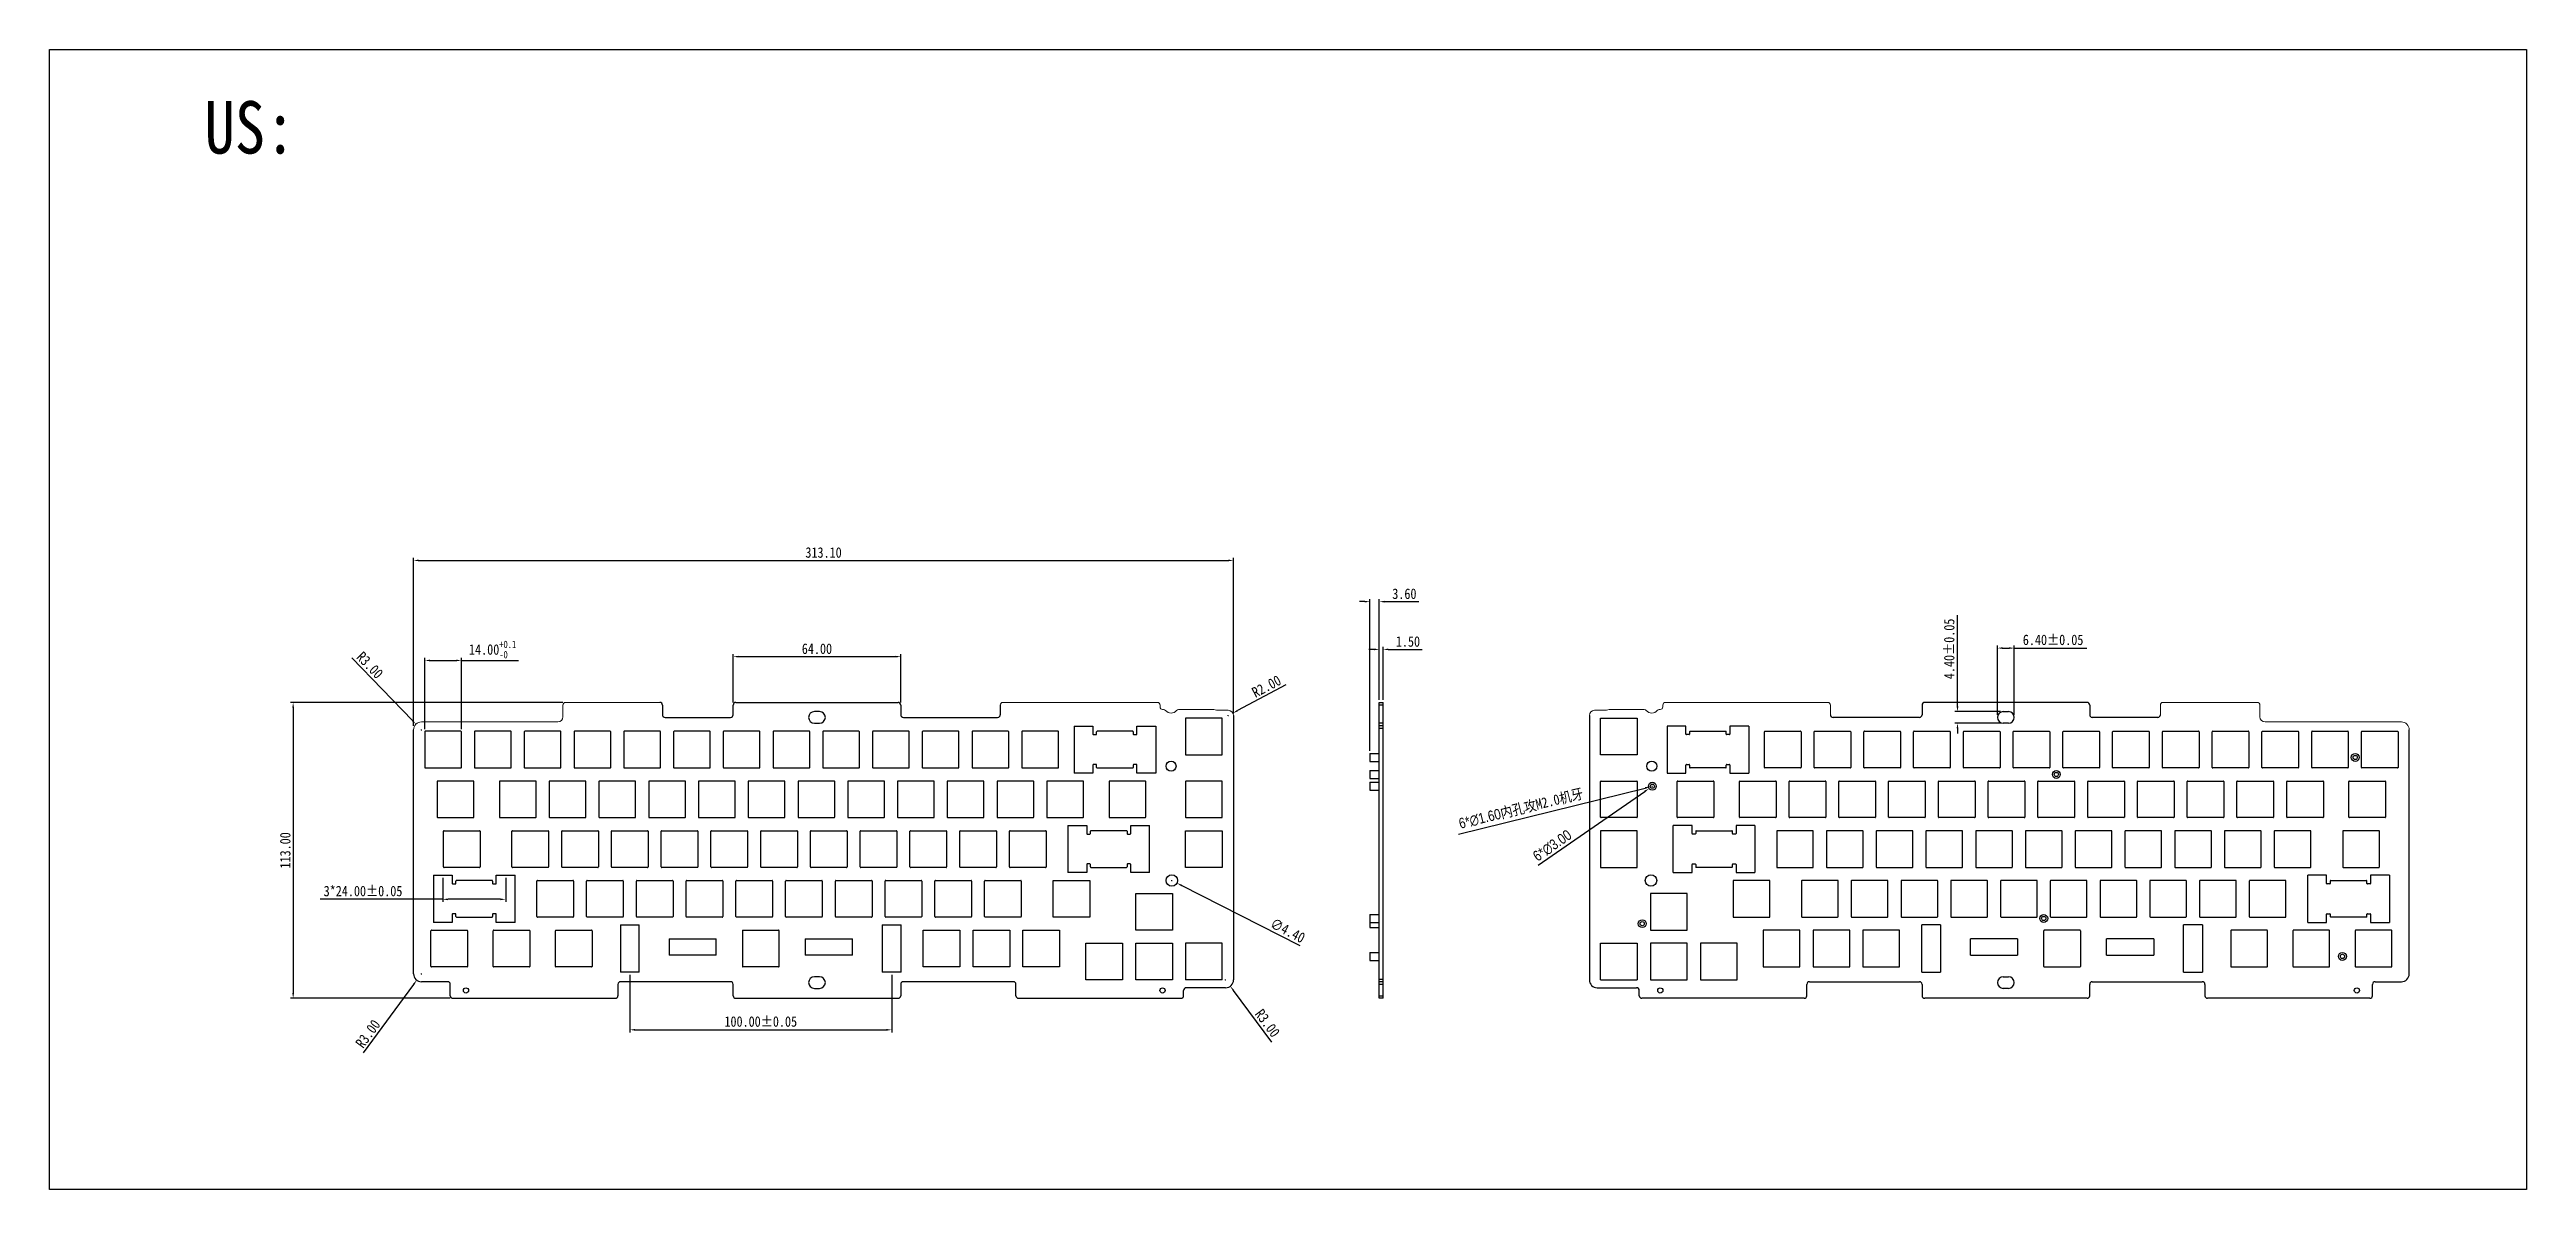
# Model space of a CAD drawing. Header units: millimetres. Extents: x -747 to 198, y -64 to 372.
import ezdxf

# ---------------------------------------------------------------- set-up
doc = ezdxf.new("R2010")
doc.units = ezdxf.units.MM
doc.header["$LTSCALE"] = 16.335
doc.header["$PDMODE"] = 3
doc.header["$PDSIZE"] = 8
doc.linetypes.add('CENTER2', pattern=[28.575, 19.05, -3.175, 3.175, -3.175])
doc.layers.get('0').update_dxf_attribs({"linetype": 'CONTINUOUS'})
doc.layers.get('Defpoints').update_dxf_attribs({"linetype": 'CONTINUOUS'})
doc.layers.add('中心线', color=1, linetype='CENTER2', lineweight=20)
doc.layers.add('标注尺寸', color=2, linetype='CONTINUOUS')
doc.styles.get("Standard").update_dxf_attribs({"font": '', "width": 0.85, "height": 4})
doc.styles.get('Standard').set_extended_font_data('SimSun')
doc.dimstyles.get("Standard").update_dxf_attribs({"dimtxt": 2.5, "dimasz": 2, "dimexe": 1, "dimexo": 1, "dimgap": 1, "dimtad": 1, "dimzin": 1, "dimdsep": 46, "dimtxsty": 'Standard', "dimcen": 0.09, "dimadec": 0, "dimazin": 2, "dimtp": 0.01, "dimtm": 0.01, "dimtfac": 1, "dimtofl": 0, "dimtmove": 0, "dimatfit": 3, "dimfxl": 1, "dimtolj": 1, "dimarcsym": 0})

msp = doc.modelspace()

# ---------------------------------------------------------------- texts
at = {"layer": '标注尺寸', "insert": (-688.241, 352.004), "char_height": 20, "attachment_point": 1}
msp.add_mtext_dynamic_manual_height_columns('US:', width=139.96581, gutter_width=20, heights=[0], dxfattribs=at)

# ---------------------------------------------------------------- blocks, each defined once
blk = doc.blocks.new('*D0')
at = {"layer": 'Defpoints', "color": 0}
for p in [(-295.31, 176.58), (-295.31, 117.13), (-608.41, 112.38)]:
    blk.add_point(p, dxfattribs=at)
at = {"layer": '标注尺寸', "color": 0, "lineweight": -2}
for p, q in [((-608.41, 113.38), (-608.41, 177.58)), ((-606.41, 176.58), (-297.31, 176.58)), ((-295.31, 118.13), (-295.31, 177.58))]:
    blk.add_line(p, q, dxfattribs=at)
at = {"layer": '标注尺寸', "color": 0}
for points in [[(-606.41, 176.91), (-606.41, 176.24), (-608.41, 176.58)], [(-297.31, 176.91), (-297.31, 176.24), (-295.31, 176.58)]]:
    blk.add_solid(points, dxfattribs=at)
at = {"layer": '标注尺寸', "color": 0, "insert": (-451.86, 179.58), "char_height": 4, "attachment_point": 5}
blk.add_mtext('\\A1;313.10', dxfattribs=at)
blk = doc.blocks.new('*D1')
at = {"layer": 'Defpoints', "color": 0}
for p in [(-550.38, 122.33), (-654.4, 9.33), (-593.38, 9.33)]:
    blk.add_point(p, dxfattribs=at)
at = {"layer": '标注尺寸', "color": 0, "lineweight": -2}
for p, q in [((-551.38, 122.33), (-655.4, 122.33)), ((-654.4, 120.33), (-654.4, 11.33)), ((-594.38, 9.33), (-655.4, 9.33))]:
    blk.add_line(p, q, dxfattribs=at)
at = {"layer": '标注尺寸', "color": 0}
for points in [[(-654.73, 120.33), (-654.06, 120.33), (-654.4, 122.33)], [(-654.73, 11.33), (-654.06, 11.33), (-654.4, 9.33)]]:
    blk.add_solid(points, dxfattribs=at)
at = {"layer": '标注尺寸', "color": 0, "insert": (-657.4, 65.83), "char_height": 4, "attachment_point": 5, "rotation": 90}
blk.add_mtext('\\A1;113.00', dxfattribs=at)
blk = doc.blocks.new('*D2')
at = {"layer": 'Defpoints', "color": 0}
for p in [(-590.14, 138.37), (-604.14, 111.13), (-590.14, 111.13)]:
    blk.add_point(p, dxfattribs=at)
at = {"layer": '标注尺寸', "color": 0, "lineweight": -2}
for p, q in [((-604.14, 112.13), (-604.14, 139.37)), ((-602.14, 138.37), (-592.14, 138.37)), ((-590.14, 112.13), (-590.14, 139.37)), ((-590.14, 138.37), (-568.32, 138.37))]:
    blk.add_line(p, q, dxfattribs=at)
at = {"layer": '标注尺寸', "color": 0}
for points in [[(-602.14, 138.7), (-602.14, 138.04), (-604.14, 138.37)], [(-592.14, 138.7), (-592.14, 138.04), (-590.14, 138.37)]]:
    blk.add_solid(points, dxfattribs=at)
at = {"layer": '标注尺寸', "color": 0, "insert": (-578.23, 142.56), "char_height": 4, "attachment_point": 5}
blk.add_mtext('\\A1;14.00{\\H0.7x;\\S+0.1^ -0;}', dxfattribs=at)
blk = doc.blocks.new('*D3')
at = {"layer": 'Defpoints', "color": 0}
for p in [(-238.13, 142.59), (-239.63, 122.33), (-238.13, 122.33)]:
    blk.add_point(p, dxfattribs=at)
at = {"layer": '标注尺寸', "color": 0, "lineweight": -2}
for p, q in [((-241.63, 142.59), (-243.63, 142.59)), ((-239.63, 123.33), (-239.63, 143.59)), ((-238.13, 123.33), (-238.13, 143.59)), ((-236.13, 142.59), (-223.26, 142.59))]:
    blk.add_line(p, q, dxfattribs=at)
at = {"layer": '标注尺寸', "color": 0}
for points in [[(-241.63, 142.92), (-241.63, 142.26), (-239.63, 142.59)], [(-236.13, 142.92), (-236.13, 142.26), (-238.13, 142.59)]]:
    blk.add_solid(points, dxfattribs=at)
at = {"layer": '标注尺寸', "color": 0, "insert": (-228.69, 145.59), "char_height": 4, "attachment_point": 5}
blk.add_mtext('\\A1;1.50', dxfattribs=at)
blk = doc.blocks.new('*D4')
at = {"layer": 'Defpoints', "color": 0}
for p in [(-136.16, 90.13), (-134.61, 90.52)]:
    blk.add_point(p, dxfattribs=at)
at = {"layer": '标注尺寸', "color": 0, "lineweight": -2}
for p, q in [((-209.39, 71.96), (-138.1, 89.65)), ((-135.47, 90.33), (-135.29, 90.33)), ((-135.38, 90.24), (-135.38, 90.42))]:
    blk.add_line(p, q, dxfattribs=at)
at = {"layer": '标注尺寸', "color": 0}
blk.add_solid([(-138.18, 89.97), (-138.02, 89.33), (-136.16, 90.13)], dxfattribs=at)
at = {"layer": '标注尺寸', "color": 0, "insert": (-185.45, 81.66), "char_height": 4, "attachment_point": 5, "rotation": 13.93445}
blk.add_mtext('\\A1;{\\fMS PGothic|b0|i0|c134|p34;6*∅1.60}内孔攻M2.0机牙', dxfattribs=at)
blk = doc.blocks.new('*D5')
at = {"layer": 'Defpoints', "color": 0}
for p in [(-136.62, 89.47), (-134.15, 91.18)]:
    blk.add_point(p, dxfattribs=at)
at = {"layer": '标注尺寸', "color": 0, "lineweight": -2}
for p, q in [((-179.01, 60.21), (-138.26, 88.34)), ((-135.47, 90.33), (-135.29, 90.33)), ((-135.38, 90.24), (-135.38, 90.42))]:
    blk.add_line(p, q, dxfattribs=at)
at = {"layer": '标注尺寸', "color": 0}
blk.add_solid([(-138.45, 88.61), (-138.08, 88.06), (-136.62, 89.47)], dxfattribs=at)
at = {"layer": '标注尺寸', "color": 0, "insert": (-173.55, 67.62), "char_height": 4, "attachment_point": 5, "rotation": 34.61942}
blk.add_mtext('\\A1;{\\fMS PGothic|b0|i0|c134|p34;6*\\fMS PGothic|b0|i0|c128|p34;∅3.00}', dxfattribs=at)
blk = doc.blocks.new('*D6')
at = {"layer": 'Defpoints', "color": 0}
for p in [(-239.63, 160.83), (-239.63, 122.33), (-243.23, 102.82)]:
    blk.add_point(p, dxfattribs=at)
at = {"layer": '标注尺寸', "color": 0, "lineweight": -2}
for p, q in [((-245.23, 160.83), (-247.23, 160.83)), ((-243.23, 103.82), (-243.23, 161.83)), ((-239.63, 123.33), (-239.63, 161.83)), ((-237.63, 160.83), (-224.49, 160.83))]:
    blk.add_line(p, q, dxfattribs=at)
at = {"layer": '标注尺寸', "color": 0}
for points in [[(-245.23, 161.16), (-245.23, 160.5), (-243.23, 160.83)], [(-237.63, 161.16), (-237.63, 160.5), (-239.63, 160.83)]]:
    blk.add_solid(points, dxfattribs=at)
at = {"layer": '标注尺寸', "color": 0, "insert": (-230.06, 163.83), "char_height": 4, "attachment_point": 5}
blk.add_mtext('\\A1;3.60', dxfattribs=at)
blk = doc.blocks.new('*D7')
at = {"layer": 'Defpoints', "color": 0}
for p in [(-422.38, 139.83), (-486.38, 121.33), (-422.38, 121.33)]:
    blk.add_point(p, dxfattribs=at)
at = {"layer": '标注尺寸', "color": 0, "lineweight": -2}
for p, q in [((-486.38, 122.33), (-486.38, 140.83)), ((-484.38, 139.83), (-424.38, 139.83)), ((-422.38, 122.33), (-422.38, 140.83))]:
    blk.add_line(p, q, dxfattribs=at)
at = {"layer": '标注尺寸', "color": 0}
for points in [[(-484.38, 140.17), (-484.38, 139.5), (-486.38, 139.83)], [(-424.38, 140.17), (-424.38, 139.5), (-422.38, 139.83)]]:
    blk.add_solid(points, dxfattribs=at)
at = {"layer": '标注尺寸', "color": 0, "insert": (-454.38, 142.83), "char_height": 4, "attachment_point": 5}
blk.add_mtext('\\A1;64.00', dxfattribs=at)
blk = doc.blocks.new('*D8')
at = {"layer": 'Defpoints', "color": 0}
for p in [(-597.24, 56.33), (-573.24, 56.33), (-573.24, 47.13)]:
    blk.add_point(p, dxfattribs=at)
at = {"layer": '标注尺寸', "color": 0, "lineweight": -2}
for p, q in [((-597.24, 55.33), (-597.24, 46.13)), ((-573.24, 55.33), (-573.24, 46.13)), ((-597.24, 47.13), (-644.14, 47.13)), ((-575.24, 47.13), (-595.24, 47.13))]:
    blk.add_line(p, q, dxfattribs=at)
at = {"layer": '标注尺寸', "color": 0}
for points in [[(-595.24, 47.46), (-595.24, 46.79), (-597.24, 47.13)], [(-575.24, 47.46), (-575.24, 46.79), (-573.24, 47.13)]]:
    blk.add_solid(points, dxfattribs=at)
at = {"layer": '标注尺寸', "color": 0, "insert": (-627.72, 50.27), "char_height": 4, "attachment_point": 5}
blk.add_mtext('\\A1;3*24.00%%P0.05', dxfattribs=at)
blk = doc.blocks.new('*D9')
at = {"layer": 'Defpoints', "color": 0}
for p in [(-525.84, 19.33), (-425.84, 19.33), (-425.84, -2.71)]:
    blk.add_point(p, dxfattribs=at)
at = {"layer": '标注尺寸', "color": 0, "lineweight": -2}
for p, q in [((-525.84, 18.33), (-525.84, -3.71)), ((-425.84, 18.33), (-425.84, -3.71)), ((-523.84, -2.71), (-427.84, -2.71))]:
    blk.add_line(p, q, dxfattribs=at)
at = {"layer": '标注尺寸', "color": 0}
for points in [[(-523.84, -2.38), (-523.84, -3.05), (-525.84, -2.71)], [(-427.84, -2.38), (-427.84, -3.05), (-425.84, -2.71)]]:
    blk.add_solid(points, dxfattribs=at)
at = {"layer": '标注尺寸', "color": 0, "insert": (-475.84, 0.43), "char_height": 4, "attachment_point": 5}
blk.add_mtext('\\A1;100.00%%P0.05', dxfattribs=at)
blk = doc.blocks.new('*D10')
at = {"layer": 'Defpoints', "color": 0}
for p in [(-18.85, 114.43), (-1.37, 118.83), (-1.37, 114.43)]:
    blk.add_point(p, dxfattribs=at)
at = {"layer": '标注尺寸', "color": 0, "lineweight": -2}
for p, q in [((-18.85, 120.83), (-18.85, 155.65)), ((-2.37, 118.83), (-19.85, 118.83)), ((-2.37, 114.43), (-19.85, 114.43)), ((-18.85, 112.43), (-18.85, 110.43))]:
    blk.add_line(p, q, dxfattribs=at)
at = {"layer": '标注尺寸', "color": 0}
for points in [[(-19.19, 120.83), (-18.52, 120.83), (-18.85, 118.83)], [(-19.19, 112.43), (-18.52, 112.43), (-18.85, 114.43)]]:
    blk.add_solid(points, dxfattribs=at)
at = {"layer": '标注尺寸', "color": 0, "insert": (-22, 142.79), "char_height": 4, "attachment_point": 5, "rotation": 90}
blk.add_mtext('\\A1;4.40%%P0.05', dxfattribs=at)
blk = doc.blocks.new('*D11')
at = {"layer": 'Defpoints', "color": 0}
for p in [(2.83, 143.09), (-3.57, 116.63), (2.83, 116.63)]:
    blk.add_point(p, dxfattribs=at)
at = {"layer": '标注尺寸', "color": 0, "lineweight": -2}
for p, q in [((-3.57, 117.63), (-3.57, 144.09)), ((-1.57, 143.09), (0.83, 143.09)), ((2.83, 117.63), (2.83, 144.09)), ((2.83, 143.09), (30.48, 143.09))]:
    blk.add_line(p, q, dxfattribs=at)
at = {"layer": '标注尺寸', "color": 0}
for points in [[(-1.57, 143.42), (-1.57, 142.76), (-3.57, 143.09)], [(0.83, 143.42), (0.83, 142.76), (2.83, 143.09)]]:
    blk.add_solid(points, dxfattribs=at)
at = {"layer": '标注尺寸', "color": 0, "insert": (17.66, 146.23), "char_height": 4, "attachment_point": 5}
blk.add_mtext('\\A1;6.40%%P0.05', dxfattribs=at)
blk = doc.blocks.new('*D12')
at = {"layer": 'Defpoints', "color": 0}
for p in [(-607.49, 114.03), (-605.41, 111.88)]:
    blk.add_point(p, dxfattribs=at)
at = {"layer": '标注尺寸', "color": 0, "lineweight": -2}
for p, q in [((-632.01, 139.41), (-608.88, 115.47)), ((-605.5, 111.88), (-605.32, 111.88)), ((-605.41, 111.79), (-605.41, 111.97))]:
    blk.add_line(p, q, dxfattribs=at)
at = {"layer": '标注尺寸', "color": 0}
blk.add_solid([(-608.64, 115.7), (-609.12, 115.24), (-607.49, 114.03)], dxfattribs=at)
at = {"layer": '标注尺寸', "color": 0, "insert": (-625.1, 136.57), "char_height": 4, "attachment_point": 5, "rotation": 314.01099}
blk.add_mtext('\\A1;R3.00', dxfattribs=at)
blk = doc.blocks.new('*D13')
at = {"layer": 'Defpoints', "color": 0}
for p in [(-607.18, 16.23), (-605.41, 18.66)]:
    blk.add_point(p, dxfattribs=at)
at = {"layer": '标注尺寸', "color": 0, "lineweight": -2}
for p, q in [((-627.47, -11.53), (-608.36, 14.62)), ((-605.5, 18.66), (-605.32, 18.66)), ((-605.41, 18.57), (-605.41, 18.75))]:
    blk.add_line(p, q, dxfattribs=at)
at = {"layer": '标注尺寸', "color": 0}
blk.add_solid([(-608.63, 14.82), (-608.09, 14.42), (-607.18, 16.23)], dxfattribs=at)
at = {"layer": '标注尺寸', "color": 0, "insert": (-625.85, -4.23), "char_height": 4, "attachment_point": 5, "rotation": 53.83104}
blk.add_mtext('\\A1;R3.00', dxfattribs=at)
blk = doc.blocks.new('*D14')
at = {"layer": 'Defpoints', "color": 0}
for p in [(-298.31, 16.36), (-296.53, 13.94)]:
    blk.add_point(p, dxfattribs=at)
at = {"layer": '标注尺寸', "color": 0, "lineweight": -2}
for p, q in [((-298.4, 16.36), (-298.22, 16.36)), ((-298.31, 16.27), (-298.31, 16.45)), ((-280.68, -7.46), (-295.34, 12.34))]:
    blk.add_line(p, q, dxfattribs=at)
at = {"layer": '标注尺寸', "color": 0}
blk.add_solid([(-295.07, 12.54), (-295.6, 12.14), (-296.53, 13.94)], dxfattribs=at)
at = {"layer": '标注尺寸', "color": 0, "insert": (-282.34, -0.17), "char_height": 4, "attachment_point": 5, "rotation": 306.51969}
blk.add_mtext('\\A1;R3.00', dxfattribs=at)
blk = doc.blocks.new('*D45')
at = {"layer": 'Defpoints', "color": 0}
for p in [(-297.31, 117.33), (-295.55, 118.26)]:
    blk.add_point(p, dxfattribs=at)
at = {"layer": '标注尺寸', "color": 0, "lineweight": -2}
for p, q in [((-275.28, 129.04), (-293.78, 119.2)), ((-297.4, 117.33), (-297.22, 117.33)), ((-297.31, 117.24), (-297.31, 117.42))]:
    blk.add_line(p, q, dxfattribs=at)
at = {"layer": '标注尺寸', "color": 0}
blk.add_solid([(-293.94, 119.5), (-293.62, 118.91), (-295.55, 118.26)], dxfattribs=at)
at = {"layer": '标注尺寸', "color": 0, "insert": (-282.73, 128.47), "char_height": 4, "attachment_point": 5, "rotation": 27.99843}
blk.add_mtext('\\A1;R2.00', dxfattribs=at)
blk = doc.blocks.new('*D46')
at = {"layer": 'Defpoints', "color": 0}
for p in [(-320.81, 55.32), (-316.89, 53.33)]:
    blk.add_point(p, dxfattribs=at)
at = {"layer": '标注尺寸', "color": 0, "lineweight": -2}
for p, q in [((-318.94, 54.33), (-318.76, 54.33)), ((-318.85, 54.24), (-318.85, 54.42)), ((-269.82, 29.38), (-315.11, 52.42))]:
    blk.add_line(p, q, dxfattribs=at)
at = {"layer": '标注尺寸', "color": 0}
blk.add_solid([(-314.96, 52.72), (-315.26, 52.12), (-316.89, 53.33)], dxfattribs=at)
at = {"layer": '标注尺寸', "color": 0, "insert": (-274.61, 35.19), "char_height": 4, "attachment_point": 5, "rotation": 333.03944}
blk.add_mtext('\\A1;∅4.40', dxfattribs=at)

# ---------------------------------------------------------------- dimensions: what is measured, and where the dimension line sits
at = {"layer": '标注尺寸'}
for base, p1, p2, picture, middle in [((-295.312, 176.578), (-608.408, 112.376), (-295.312, 117.126), '*D0', (-451.86, 179.578)), ((-239.633, 160.83), (-243.233, 102.824), (-239.633, 122.326), '*D6', (-230.062, 163.83)), ((-422.377, 139.833), (-486.377, 121.326), (-422.377, 121.326), '*D7', (-454.377, 142.833)), ((-238.133, 142.591), (-239.633, 122.326), (-238.133, 122.326), '*D3', (-228.694, 145.591))]:
    dim = msp.add_linear_dim(base=base, p1=p1, p2=p2, dimstyle='Standard', dxfattribs=at)
    dim.commit()
    dim.dimension.update_dxf_attribs({"geometry": picture, "text_midpoint": middle})
dim = msp.add_linear_dim(base=(-18.852, 114.426), p1=(-1.369, 118.826), p2=(-1.369, 114.426), angle=90, text='<>%%P0.05', dimstyle='Standard', dxfattribs=at)
dim.commit()
dim.dimension.update_dxf_attribs({"geometry": '*D10', "text_midpoint": (-18.852, 142.793), "dimtype": 160})
for center, mpoint, picture, middle in [((-605.408, 111.876), (-607.492, 114.033), '*D12', (-627.255, 134.491)), ((-297.312, 117.326), (-295.546, 118.264), '*D45', (-281.325, 125.825)), ((-605.408, 18.655), (-607.178, 16.234), '*D13', (-623.432, -6)), ((-298.312, 16.355), (-296.527, 13.944), '*D14', (-284.752, -1.957))]:
    dim = msp.add_radius_dim(center=center, mpoint=mpoint, dimstyle='Standard', dxfattribs=at)
    dim.commit()
    dim.dimension.update_dxf_attribs({"geometry": picture, "text_midpoint": middle, "dimtype": 164})
for base, p1, p2, text, picture, middle in [((-590.142, 138.371), (-604.142, 111.126), (-590.142, 111.126), '<>{\\H0.7x;\\S+0.1^ -0;}', '*D2', (-578.231, 142.56)), ((2.831, 143.09), (-3.569, 116.626), (2.831, 116.626), '<>%%P0.05', '*D11', (17.655, 146.234)), ((-425.837, -2.712), (-525.837, 19.326), (-425.837, 19.326), '<>%%P0.05', '*D9', (-475.837, 0.432))]:
    dim = msp.add_linear_dim(base=base, p1=p1, p2=p2, text=text, dimstyle='Standard', dxfattribs=at)
    dim.commit()
    dim.dimension.update_dxf_attribs({"geometry": picture, "text_midpoint": middle})
dim = msp.add_linear_dim(base=(-654.398, 9.326), p1=(-550.377, 122.326), p2=(-593.377, 9.326), angle=90, dimstyle='Standard', dxfattribs=at)
dim.commit()
dim.dimension.update_dxf_attribs({"geometry": '*D1', "text_midpoint": (-657.398, 65.826)})
for p1, p2, text, picture, middle in [((-134.608, 90.518), (-136.161, 90.133), '{\\fMS PGothic|b0|i0|c134|p34;6*<>}内孔攻M2.0机牙', '*D4', (-184.569, 78.122)), ((-134.15, 91.178), (-136.619, 89.473), '{\\fMS PGothic|b0|i0|c134|p34;6*\\fMS PGothic|b0|i0|c128|p34;<>}', '*D5', (-171.85, 65.151))]:
    dim = msp.add_diameter_dim_2p(p1=p1, p2=p2, text=text, dimstyle='Standard', dxfattribs=at)
    dim.commit()
    dim.dimension.update_dxf_attribs({"geometry": picture, "text_midpoint": middle, "dimtype": 163})
dim = msp.add_linear_dim(base=(-573.242, 47.128), p1=(-597.242, 56.326), p2=(-573.242, 56.326), text='3*<>%%P0.05', dimstyle='Standard', dxfattribs=at)
dim.commit()
dim.dimension.update_dxf_attribs({"geometry": '*D8', "text_midpoint": (-627.722, 47.128), "dimtype": 160})
dim = msp.add_diameter_dim_2p(p1=(-320.813, 55.323), p2=(-316.891, 53.328), dimstyle='Standard', dxfattribs=at)
dim.commit()
dim.dimension.update_dxf_attribs({"geometry": '*D46', "text_midpoint": (-275.966, 32.511), "dimtype": 163})

# ---------------------------------------------------------------- linework, layer by layer
at = {"color": 7, "linetype": 'Continuous'}
for p, q in [((-513.377, 121.326), (-513.377, 117.626)), ((-512.377, 116.626), (-487.377, 116.626)), ((-486.377, 117.626), (-486.377, 121.326)), ((-485.377, 122.326), (-423.377, 122.326)), ((-453.377, 118.826), (-455.377, 118.826)), ((-455.377, 114.426), (-453.377, 114.426)), ((-422.377, 121.326), (-422.377, 117.626)), ((-421.377, 116.626), (-385.377, 116.626)), ((-384.377, 121.326), (-384.377, 117.626)), ((-299.612, 116.326), (-313.612, 116.326)), ((-313.612, 116.326), (-313.612, 102.326)), ((-299.612, 102.326), (-299.612, 116.326)), ((-295.312, 117.326), (-295.312, 16.355)), ((-239.633, 9.326), (-239.633, 122.326)), ((-239.633, 122.326), (-238.133, 122.326)), ((-238.133, 121.326), (-239.633, 121.326)), ((-238.133, 114.376), (-239.633, 114.376)), ((-238.133, 9.326), (-238.133, 122.326)), ((-159.434, 117.326), (-159.434, 16.355)), ((-155.134, 116.326), (-141.134, 116.326)), ((-155.134, 102.326), (-155.134, 116.326)), ((-141.134, 116.326), (-141.134, 102.326)), ((-33.369, 116.626), (-66.369, 116.626)), ((-32.369, 121.326), (-32.369, 117.626)), ((30.631, 122.326), (-31.369, 122.326)), ((-1.369, 118.826), (0.631, 118.826)), ((0.631, 114.426), (-1.369, 114.426)), ((31.631, 121.326), (31.631, 117.626)), ((57.631, 116.626), (32.631, 116.626)), ((-608.408, 18.655), (-608.408, 111.876)), ((-604.142, 111.126), (-604.142, 97.526)), ((-590.342, 111.326), (-603.942, 111.326)), ((-590.142, 97.526), (-590.142, 111.126)), ((-585.142, 111.126), (-585.142, 97.526)), ((-571.342, 111.326), (-584.942, 111.326)), ((-571.142, 97.526), (-571.142, 111.126)), ((-566.142, 111.126), (-566.142, 97.526)), ((-552.342, 111.326), (-565.942, 111.326)), ((-552.142, 97.526), (-552.142, 111.126)), ((-547.142, 111.126), (-547.142, 97.526)), ((-533.342, 111.326), (-546.942, 111.326)), ((-533.142, 97.526), (-533.142, 111.126)), ((-528.142, 111.126), (-528.142, 97.526)), ((-514.342, 111.326), (-527.942, 111.326)), ((-514.142, 97.526), (-514.142, 111.126)), ((-509.142, 111.126), (-509.142, 97.526)), ((-495.342, 111.326), (-508.942, 111.326)), ((-495.142, 97.526), (-495.142, 111.126)), ((-490.142, 111.126), (-490.142, 97.526)), ((-476.342, 111.326), (-489.942, 111.326)), ((-476.142, 97.526), (-476.142, 111.126)), ((-471.142, 111.126), (-471.142, 97.526)), ((-457.342, 111.326), (-470.942, 111.326)), ((-457.142, 97.526), (-457.142, 111.126)), ((-452.142, 111.126), (-452.142, 97.526)), ((-438.342, 111.326), (-451.942, 111.326)), ((-438.142, 97.526), (-438.142, 111.126)), ((-433.142, 111.126), (-433.142, 97.526)), ((-419.342, 111.326), (-432.942, 111.326)), ((-419.142, 97.526), (-419.142, 111.126)), ((-414.142, 111.126), (-414.142, 97.526)), ((-400.342, 111.326), (-413.942, 111.326)), ((-400.142, 97.526), (-400.142, 111.126)), ((-395.142, 111.126), (-395.142, 97.526)), ((-381.342, 111.326), (-394.942, 111.326)), ((-381.142, 97.526), (-381.142, 111.126)), ((-376.142, 111.126), (-376.142, 97.526)), ((-362.342, 111.326), (-375.942, 111.326)), ((-362.142, 97.526), (-362.142, 111.126)), ((-356.217, 113.326), (-349.017, 113.326)), ((-356.217, 113.326), (-356.217, 95.326)), ((-349.017, 113.326), (-349.017, 110.226)), ((-348.817, 110.026), (-347.817, 110.026)), ((-347.617, 110.226), (-347.617, 111.126)), ((-333.817, 111.326), (-347.417, 111.326)), ((-333.617, 111.126), (-333.617, 110.226)), ((-333.417, 110.026), (-332.417, 110.026)), ((-332.217, 113.326), (-325.017, 113.326)), ((-332.217, 110.226), (-332.217, 113.326)), ((-325.017, 113.326), (-325.017, 95.326)), ((-238.133, 113.376), (-239.633, 113.376)), ((-238.133, 112.376), (-239.633, 112.376)), ((-122.529, 113.326), (-129.729, 113.326)), ((-129.729, 113.326), (-129.729, 95.326)), ((-122.529, 110.226), (-122.529, 113.326)), ((-121.329, 110.026), (-122.329, 110.026)), ((-121.129, 111.126), (-121.129, 110.226)), ((-120.929, 111.326), (-107.329, 111.326)), ((-107.129, 110.226), (-107.129, 111.126)), ((-105.929, 110.026), (-106.929, 110.026)), ((-98.529, 113.326), (-105.729, 113.326)), ((-105.729, 113.326), (-105.729, 110.226)), ((-98.529, 113.326), (-98.529, 95.326)), ((-92.604, 97.526), (-92.604, 111.126)), ((-92.404, 111.326), (-78.804, 111.326)), ((-78.604, 111.126), (-78.604, 97.526)), ((-73.604, 97.526), (-73.604, 111.126)), ((-73.404, 111.326), (-59.804, 111.326)), ((-59.604, 111.126), (-59.604, 97.526)), ((-54.604, 97.526), (-54.604, 111.126)), ((-54.404, 111.326), (-40.804, 111.326)), ((-40.604, 111.126), (-40.604, 97.526)), ((-35.604, 97.526), (-35.604, 111.126)), ((-35.404, 111.326), (-21.804, 111.326)), ((-21.604, 111.126), (-21.604, 97.526)), ((-16.604, 97.526), (-16.604, 111.126)), ((-16.404, 111.326), (-2.804, 111.326)), ((-2.604, 111.126), (-2.604, 97.526)), ((2.396, 97.526), (2.396, 111.126)), ((2.596, 111.326), (16.196, 111.326)), ((16.396, 111.126), (16.396, 97.526)), ((21.396, 97.526), (21.396, 111.126)), ((21.596, 111.326), (35.196, 111.326)), ((35.396, 111.126), (35.396, 97.526)), ((40.396, 97.526), (40.396, 111.126)), ((40.596, 111.326), (54.196, 111.326)), ((54.396, 111.126), (54.396, 97.526)), ((59.396, 97.526), (59.396, 111.126)), ((59.596, 111.326), (73.196, 111.326)), ((73.396, 111.126), (73.396, 97.526)), ((78.396, 97.526), (78.396, 111.126)), ((78.596, 111.326), (92.196, 111.326)), ((92.396, 111.126), (92.396, 97.526)), ((97.396, 97.526), (97.396, 111.126)), ((97.596, 111.326), (111.196, 111.326)), ((111.396, 111.126), (111.396, 97.526)), ((116.396, 97.526), (116.396, 111.126)), ((116.596, 111.326), (130.196, 111.326)), ((130.396, 111.126), (130.396, 97.526)), ((135.396, 97.526), (135.396, 111.126)), ((135.596, 111.326), (149.196, 111.326)), ((149.396, 111.126), (149.396, 97.526)), ((153.662, 18.655), (153.662, 111.876)), ((-603.942, 97.326), (-590.342, 97.326)), ((-584.942, 97.326), (-571.342, 97.326)), ((-565.942, 97.326), (-552.342, 97.326)), ((-546.942, 97.326), (-533.342, 97.326)), ((-527.942, 97.326), (-514.342, 97.326)), ((-508.942, 97.326), (-495.342, 97.326)), ((-489.942, 97.326), (-476.342, 97.326)), ((-470.942, 97.326), (-457.342, 97.326)), ((-451.942, 97.326), (-438.342, 97.326)), ((-432.942, 97.326), (-419.342, 97.326)), ((-413.942, 97.326), (-400.342, 97.326)), ((-394.942, 97.326), (-381.342, 97.326)), ((-375.942, 97.326), (-362.342, 97.326)), ((-349.017, 95.326), (-356.217, 95.326)), ((-349.017, 98.426), (-349.017, 95.326)), ((-347.817, 98.626), (-348.817, 98.626)), ((-347.617, 97.526), (-347.617, 98.426)), ((-347.417, 97.326), (-333.817, 97.326)), ((-333.617, 98.426), (-333.617, 97.526)), ((-332.417, 98.626), (-333.417, 98.626)), ((-332.217, 95.326), (-332.217, 98.426)), ((-325.017, 95.326), (-332.217, 95.326)), ((-313.612, 102.326), (-299.612, 102.326)), ((-243.233, 102.826), (-239.633, 102.826)), ((-243.233, 102.824), (-243.233, 99.827)), ((-243.233, 99.826), (-239.633, 99.826)), ((-243.233, 96.326), (-239.633, 96.326)), ((-243.233, 96.324), (-243.233, 93.327)), ((-141.134, 102.326), (-155.134, 102.326)), ((-129.729, 95.326), (-122.529, 95.326)), ((-122.529, 95.326), (-122.529, 98.426)), ((-122.329, 98.626), (-121.329, 98.626)), ((-121.129, 98.426), (-121.129, 97.526)), ((-107.329, 97.326), (-120.929, 97.326)), ((-107.129, 97.526), (-107.129, 98.426)), ((-106.929, 98.626), (-105.929, 98.626)), ((-105.729, 98.426), (-105.729, 95.326)), ((-105.729, 95.326), (-98.529, 95.326)), ((-78.804, 97.326), (-92.404, 97.326)), ((-59.804, 97.326), (-73.404, 97.326)), ((-40.804, 97.326), (-54.404, 97.326)), ((-21.804, 97.326), (-35.404, 97.326)), ((-2.804, 97.326), (-16.404, 97.326)), ((16.196, 97.326), (2.596, 97.326)), ((35.196, 97.326), (21.596, 97.326)), ((54.196, 97.326), (40.596, 97.326)), ((73.196, 97.326), (59.596, 97.326)), ((92.196, 97.326), (78.596, 97.326)), ((111.196, 97.326), (97.596, 97.326)), ((130.196, 97.326), (116.596, 97.326)), ((149.196, 97.326), (135.596, 97.326)), ((-599.377, 92.126), (-599.377, 78.526)), ((-585.577, 92.326), (-599.177, 92.326)), ((-585.377, 78.526), (-585.377, 92.126)), ((-575.612, 92.126), (-575.612, 78.526)), ((-561.812, 92.326), (-575.412, 92.326)), ((-561.612, 78.526), (-561.612, 92.126)), ((-556.612, 92.126), (-556.612, 78.526)), ((-542.812, 92.326), (-556.412, 92.326)), ((-542.612, 78.526), (-542.612, 92.126)), ((-537.612, 92.126), (-537.612, 78.526)), ((-523.812, 92.326), (-537.412, 92.326)), ((-523.612, 78.526), (-523.612, 92.126)), ((-518.612, 92.126), (-518.612, 78.526)), ((-504.812, 92.326), (-518.412, 92.326)), ((-504.612, 78.526), (-504.612, 92.126)), ((-499.612, 92.126), (-499.612, 78.526)), ((-485.812, 92.326), (-499.412, 92.326)), ((-485.612, 78.526), (-485.612, 92.126)), ((-480.612, 92.126), (-480.612, 78.526)), ((-466.812, 92.326), (-480.412, 92.326)), ((-466.612, 78.526), (-466.612, 92.126)), ((-461.612, 92.126), (-461.612, 78.526)), ((-447.812, 92.326), (-461.412, 92.326)), ((-447.612, 78.526), (-447.612, 92.126)), ((-442.612, 92.126), (-442.612, 78.526)), ((-428.812, 92.326), (-442.412, 92.326)), ((-428.612, 78.526), (-428.612, 92.126)), ((-423.612, 92.126), (-423.612, 78.526)), ((-409.812, 92.326), (-423.412, 92.326)), ((-409.612, 78.526), (-409.612, 92.126)), ((-404.612, 92.126), (-404.612, 78.526)), ((-390.812, 92.326), (-404.412, 92.326)), ((-390.612, 78.526), (-390.612, 92.126)), ((-385.612, 92.126), (-385.612, 78.526)), ((-371.812, 92.326), (-385.412, 92.326)), ((-371.612, 78.526), (-371.612, 92.126)), ((-366.612, 92.126), (-366.612, 78.526)), ((-352.812, 92.326), (-366.412, 92.326)), ((-352.612, 78.526), (-352.612, 92.126)), ((-342.847, 92.126), (-342.847, 78.526)), ((-329.047, 92.326), (-342.647, 92.326)), ((-328.847, 78.526), (-328.847, 92.126)), ((-313.612, 92.126), (-313.612, 78.526)), ((-299.812, 92.326), (-313.412, 92.326)), ((-299.612, 78.526), (-299.612, 92.126)), ((-243.233, 93.326), (-239.633, 93.326)), ((-243.233, 91.826), (-239.633, 91.826)), ((-243.233, 91.824), (-243.233, 88.827)), ((-243.233, 88.826), (-239.633, 88.826)), ((-155.134, 78.526), (-155.134, 92.126)), ((-154.934, 92.326), (-141.334, 92.326)), ((-141.134, 92.126), (-141.134, 78.526)), ((-125.899, 78.526), (-125.899, 92.126)), ((-125.699, 92.326), (-112.099, 92.326)), ((-111.899, 92.126), (-111.899, 78.526)), ((-102.134, 78.526), (-102.134, 92.126)), ((-101.934, 92.326), (-88.334, 92.326)), ((-88.134, 92.126), (-88.134, 78.526)), ((-83.134, 78.526), (-83.134, 92.126)), ((-82.934, 92.326), (-69.334, 92.326)), ((-69.134, 92.126), (-69.134, 78.526)), ((-64.134, 78.526), (-64.134, 92.126)), ((-63.934, 92.326), (-50.334, 92.326)), ((-50.134, 92.126), (-50.134, 78.526)), ((-45.134, 78.526), (-45.134, 92.126)), ((-44.934, 92.326), (-31.334, 92.326)), ((-31.134, 92.126), (-31.134, 78.526)), ((-26.134, 78.526), (-26.134, 92.126)), ((-25.934, 92.326), (-12.334, 92.326)), ((-12.134, 92.126), (-12.134, 78.526)), ((-7.134, 78.526), (-7.134, 92.126)), ((-6.934, 92.326), (6.666, 92.326)), ((6.866, 92.126), (6.866, 78.526)), ((11.866, 78.526), (11.866, 92.126)), ((12.066, 92.326), (25.666, 92.326)), ((25.866, 92.126), (25.866, 78.526)), ((30.866, 78.526), (30.866, 92.126)), ((31.066, 92.326), (44.666, 92.326)), ((44.866, 92.126), (44.866, 78.526)), ((49.866, 78.526), (49.866, 92.126)), ((50.066, 92.326), (63.666, 92.326)), ((63.866, 92.126), (63.866, 78.526)), ((68.866, 78.526), (68.866, 92.126)), ((69.066, 92.326), (82.666, 92.326)), ((82.866, 92.126), (82.866, 78.526)), ((87.866, 78.526), (87.866, 92.126)), ((88.066, 92.326), (101.666, 92.326)), ((101.866, 92.126), (101.866, 78.526)), ((106.866, 78.526), (106.866, 92.126)), ((107.066, 92.326), (120.666, 92.326)), ((120.866, 92.126), (120.866, 78.526)), ((130.631, 78.526), (130.631, 92.126)), ((130.831, 92.326), (144.431, 92.326)), ((144.631, 92.126), (144.631, 78.526)), ((-599.177, 78.326), (-585.577, 78.326)), ((-575.412, 78.326), (-561.812, 78.326)), ((-556.412, 78.326), (-542.812, 78.326)), ((-537.412, 78.326), (-523.812, 78.326)), ((-518.412, 78.326), (-504.812, 78.326)), ((-499.412, 78.326), (-485.812, 78.326)), ((-480.412, 78.326), (-466.812, 78.326)), ((-461.412, 78.326), (-447.812, 78.326)), ((-442.412, 78.326), (-428.812, 78.326)), ((-423.412, 78.326), (-409.812, 78.326)), ((-404.412, 78.326), (-390.812, 78.326)), ((-385.412, 78.326), (-371.812, 78.326)), ((-366.412, 78.326), (-352.812, 78.326)), ((-342.647, 78.326), (-329.047, 78.326)), ((-313.412, 78.326), (-299.812, 78.326)), ((-141.334, 78.326), (-154.934, 78.326)), ((-112.099, 78.326), (-125.699, 78.326)), ((-88.334, 78.326), (-101.934, 78.326)), ((-69.334, 78.326), (-82.934, 78.326)), ((-50.334, 78.326), (-63.934, 78.326)), ((-31.334, 78.326), (-44.934, 78.326)), ((-12.334, 78.326), (-25.934, 78.326)), ((6.666, 78.326), (-6.934, 78.326)), ((25.666, 78.326), (12.066, 78.326)), ((44.666, 78.326), (31.066, 78.326)), ((63.666, 78.326), (50.066, 78.326)), ((82.666, 78.326), (69.066, 78.326)), ((101.666, 78.326), (88.066, 78.326)), ((120.666, 78.326), (107.066, 78.326)), ((144.431, 78.326), (130.831, 78.326)), ((-596.992, 59.526), (-596.992, 73.126)), ((-596.792, 73.326), (-583.192, 73.326)), ((-582.992, 73.126), (-582.992, 59.526)), ((-570.847, 59.526), (-570.847, 73.126)), ((-570.647, 73.326), (-557.047, 73.326)), ((-556.847, 73.126), (-556.847, 59.526)), ((-551.847, 59.526), (-551.847, 73.126)), ((-551.647, 73.326), (-538.047, 73.326)), ((-537.847, 73.126), (-537.847, 59.526)), ((-532.847, 59.526), (-532.847, 73.126)), ((-532.647, 73.326), (-519.047, 73.326)), ((-518.847, 73.126), (-518.847, 59.526)), ((-513.847, 59.526), (-513.847, 73.126)), ((-513.647, 73.326), (-500.047, 73.326)), ((-499.847, 73.126), (-499.847, 59.526)), ((-494.847, 59.526), (-494.847, 73.126)), ((-494.647, 73.326), (-481.047, 73.326)), ((-480.847, 73.126), (-480.847, 59.526)), ((-475.847, 59.526), (-475.847, 73.126)), ((-475.647, 73.326), (-462.047, 73.326)), ((-461.847, 73.126), (-461.847, 59.526)), ((-456.847, 59.526), (-456.847, 73.126)), ((-456.647, 73.326), (-443.047, 73.326)), ((-442.847, 73.126), (-442.847, 59.526)), ((-437.847, 59.526), (-437.847, 73.126)), ((-437.647, 73.326), (-424.047, 73.326)), ((-423.847, 73.126), (-423.847, 59.526)), ((-418.847, 59.526), (-418.847, 73.126)), ((-418.647, 73.326), (-405.047, 73.326)), ((-404.847, 73.126), (-404.847, 59.526)), ((-399.847, 59.526), (-399.847, 73.126)), ((-399.647, 73.326), (-386.047, 73.326)), ((-385.847, 73.126), (-385.847, 59.526)), ((-380.847, 59.526), (-380.847, 73.126)), ((-380.647, 73.326), (-367.047, 73.326)), ((-366.847, 73.126), (-366.847, 59.526)), ((-358.542, 75.326), (-351.342, 75.326)), ((-358.542, 75.326), (-358.542, 57.326)), ((-351.342, 75.326), (-351.342, 72.226)), ((-351.142, 72.026), (-350.142, 72.026)), ((-349.942, 72.226), (-349.942, 73.126)), ((-336.142, 73.326), (-349.742, 73.326)), ((-335.942, 73.126), (-335.942, 72.226)), ((-335.742, 72.026), (-334.742, 72.026)), ((-334.542, 75.326), (-327.342, 75.326)), ((-334.542, 72.226), (-334.542, 75.326)), ((-327.342, 57.326), (-327.342, 75.326)), ((-313.612, 73.326), (-299.612, 73.326)), ((-313.612, 59.326), (-313.612, 73.326)), ((-299.612, 73.326), (-299.612, 59.326)), ((-141.134, 73.326), (-155.134, 73.326)), ((-155.134, 73.326), (-155.134, 59.326)), ((-141.134, 59.326), (-141.134, 73.326)), ((-120.204, 75.326), (-127.404, 75.326)), ((-127.404, 57.326), (-127.404, 75.326)), ((-120.204, 72.226), (-120.204, 75.326)), ((-119.004, 72.026), (-120.004, 72.026)), ((-118.804, 73.126), (-118.804, 72.226)), ((-118.604, 73.326), (-105.004, 73.326)), ((-104.804, 72.226), (-104.804, 73.126)), ((-103.604, 72.026), (-104.604, 72.026)), ((-96.204, 75.326), (-103.404, 75.326)), ((-103.404, 75.326), (-103.404, 72.226)), ((-96.204, 75.326), (-96.204, 57.326)), ((-87.899, 73.126), (-87.899, 59.526)), ((-74.099, 73.326), (-87.699, 73.326)), ((-73.899, 59.526), (-73.899, 73.126)), ((-68.899, 73.126), (-68.899, 59.526)), ((-55.099, 73.326), (-68.699, 73.326)), ((-54.899, 59.526), (-54.899, 73.126)), ((-49.899, 73.126), (-49.899, 59.526)), ((-36.099, 73.326), (-49.699, 73.326)), ((-35.899, 59.526), (-35.899, 73.126)), ((-30.899, 73.126), (-30.899, 59.526)), ((-17.099, 73.326), (-30.699, 73.326)), ((-16.899, 59.526), (-16.899, 73.126)), ((-11.899, 73.126), (-11.899, 59.526)), ((1.901, 73.326), (-11.699, 73.326)), ((2.101, 59.526), (2.101, 73.126)), ((7.101, 73.126), (7.101, 59.526)), ((20.901, 73.326), (7.301, 73.326)), ((21.101, 59.526), (21.101, 73.126)), ((26.101, 73.126), (26.101, 59.526)), ((39.901, 73.326), (26.301, 73.326)), ((40.101, 59.526), (40.101, 73.126)), ((45.101, 73.126), (45.101, 59.526)), ((58.901, 73.326), (45.301, 73.326)), ((59.101, 59.526), (59.101, 73.126)), ((64.101, 73.126), (64.101, 59.526)), ((77.901, 73.326), (64.301, 73.326)), ((78.101, 59.526), (78.101, 73.126)), ((83.101, 73.126), (83.101, 59.526)), ((96.901, 73.326), (83.301, 73.326)), ((97.101, 59.526), (97.101, 73.126)), ((102.101, 73.126), (102.101, 59.526)), ((115.901, 73.326), (102.301, 73.326)), ((116.101, 59.526), (116.101, 73.126)), ((128.246, 73.126), (128.246, 59.526)), ((142.046, 73.326), (128.446, 73.326)), ((142.246, 59.526), (142.246, 73.126)), ((-583.192, 59.326), (-596.792, 59.326)), ((-557.047, 59.326), (-570.647, 59.326)), ((-538.047, 59.326), (-551.647, 59.326)), ((-519.047, 59.326), (-532.647, 59.326)), ((-500.047, 59.326), (-513.647, 59.326)), ((-481.047, 59.326), (-494.647, 59.326)), ((-462.047, 59.326), (-475.647, 59.326)), ((-443.047, 59.326), (-456.647, 59.326)), ((-424.047, 59.326), (-437.647, 59.326)), ((-405.047, 59.326), (-418.647, 59.326)), ((-386.047, 59.326), (-399.647, 59.326)), ((-367.047, 59.326), (-380.647, 59.326)), ((-351.342, 57.326), (-358.542, 57.326)), ((-351.342, 60.426), (-351.342, 57.326)), ((-350.142, 60.626), (-351.142, 60.626)), ((-349.942, 59.526), (-349.942, 60.426)), ((-349.742, 59.326), (-336.142, 59.326)), ((-335.942, 60.426), (-335.942, 59.526)), ((-334.742, 60.626), (-335.742, 60.626)), ((-334.542, 57.326), (-334.542, 60.426)), ((-327.342, 57.326), (-334.542, 57.326)), ((-299.612, 59.326), (-313.612, 59.326)), ((-155.134, 59.326), (-141.134, 59.326)), ((-127.404, 57.326), (-120.204, 57.326)), ((-120.204, 57.326), (-120.204, 60.426)), ((-120.004, 60.626), (-119.004, 60.626)), ((-118.804, 60.426), (-118.804, 59.526)), ((-105.004, 59.326), (-118.604, 59.326)), ((-104.804, 59.526), (-104.804, 60.426)), ((-104.604, 60.626), (-103.604, 60.626)), ((-103.404, 60.426), (-103.404, 57.326)), ((-103.404, 57.326), (-96.204, 57.326)), ((-87.699, 59.326), (-74.099, 59.326)), ((-68.699, 59.326), (-55.099, 59.326)), ((-49.699, 59.326), (-36.099, 59.326)), ((-30.699, 59.326), (-17.099, 59.326)), ((-11.699, 59.326), (1.901, 59.326)), ((7.301, 59.326), (20.901, 59.326)), ((26.301, 59.326), (39.901, 59.326)), ((45.301, 59.326), (58.901, 59.326)), ((64.301, 59.326), (77.901, 59.326)), ((83.301, 59.326), (96.901, 59.326)), ((102.301, 59.326), (115.901, 59.326)), ((128.446, 59.326), (142.046, 59.326)), ((-600.842, 56.326), (-600.842, 38.326)), ((-600.842, 56.326), (-593.642, 56.326)), ((-593.642, 56.326), (-593.642, 53.226)), ((-593.442, 53.026), (-592.442, 53.026)), ((-592.242, 53.226), (-592.242, 54.126)), ((-578.442, 54.326), (-592.042, 54.326)), ((-578.242, 54.126), (-578.242, 53.226)), ((-578.042, 53.026), (-577.042, 53.026)), ((-576.842, 53.226), (-576.842, 56.326)), ((-576.842, 56.326), (-569.642, 56.326)), ((-569.642, 38.326), (-569.642, 56.326)), ((-561.337, 40.526), (-561.337, 54.126)), ((-561.137, 54.326), (-547.537, 54.326)), ((-547.337, 54.126), (-547.337, 40.526)), ((-542.337, 40.526), (-542.337, 54.126)), ((-542.137, 54.326), (-528.537, 54.326)), ((-528.337, 54.126), (-528.337, 40.526)), ((-523.337, 40.526), (-523.337, 54.126)), ((-523.137, 54.326), (-509.537, 54.326)), ((-509.337, 54.126), (-509.337, 40.526)), ((-504.337, 40.526), (-504.337, 54.126)), ((-504.137, 54.326), (-490.537, 54.326)), ((-490.337, 54.126), (-490.337, 40.526)), ((-485.337, 40.526), (-485.337, 54.126)), ((-485.137, 54.326), (-471.537, 54.326)), ((-471.337, 54.126), (-471.337, 40.526)), ((-466.337, 40.526), (-466.337, 54.126)), ((-466.137, 54.326), (-452.537, 54.326)), ((-452.337, 54.126), (-452.337, 40.526)), ((-447.337, 40.526), (-447.337, 54.126)), ((-447.137, 54.326), (-433.537, 54.326)), ((-433.337, 54.126), (-433.337, 40.526)), ((-428.337, 40.526), (-428.337, 54.126)), ((-428.137, 54.326), (-414.537, 54.326)), ((-414.337, 54.126), (-414.337, 40.526)), ((-409.337, 40.526), (-409.337, 54.126)), ((-409.137, 54.326), (-395.537, 54.326)), ((-395.337, 54.126), (-395.337, 40.526)), ((-390.337, 40.526), (-390.337, 54.126)), ((-390.137, 54.326), (-376.537, 54.326)), ((-376.337, 54.126), (-376.337, 40.526)), ((-364.192, 54.326), (-350.192, 54.326)), ((-364.192, 40.326), (-364.192, 54.326)), ((-350.192, 54.326), (-350.192, 40.326)), ((-332.662, 49.326), (-318.662, 49.326)), ((-332.662, 35.326), (-332.662, 49.326)), ((-318.662, 49.326), (-318.662, 35.326)), ((-122.084, 49.326), (-136.084, 49.326)), ((-136.084, 49.326), (-136.084, 35.326)), ((-122.084, 35.326), (-122.084, 49.326)), ((-90.554, 54.326), (-104.554, 54.326)), ((-104.554, 54.326), (-104.554, 40.326)), ((-90.554, 40.326), (-90.554, 54.326)), ((-78.409, 54.126), (-78.409, 40.526)), ((-64.609, 54.326), (-78.209, 54.326)), ((-64.409, 40.526), (-64.409, 54.126)), ((-59.409, 54.126), (-59.409, 40.526)), ((-45.609, 54.326), (-59.209, 54.326)), ((-45.409, 40.526), (-45.409, 54.126)), ((-40.409, 54.126), (-40.409, 40.526)), ((-26.609, 54.326), (-40.209, 54.326)), ((-26.409, 40.526), (-26.409, 54.126)), ((-21.409, 54.126), (-21.409, 40.526)), ((-7.609, 54.326), (-21.209, 54.326)), ((-7.409, 40.526), (-7.409, 54.126)), ((-2.409, 54.126), (-2.409, 40.526)), ((11.391, 54.326), (-2.209, 54.326)), ((11.591, 40.526), (11.591, 54.126)), ((16.591, 54.126), (16.591, 40.526)), ((30.391, 54.326), (16.791, 54.326)), ((30.591, 40.526), (30.591, 54.126)), ((35.591, 54.126), (35.591, 40.526)), ((49.391, 54.326), (35.791, 54.326)), ((49.591, 40.526), (49.591, 54.126)), ((54.591, 54.126), (54.591, 40.526)), ((68.391, 54.326), (54.791, 54.326)), ((68.591, 40.526), (68.591, 54.126)), ((73.591, 54.126), (73.591, 40.526)), ((87.391, 54.326), (73.791, 54.326)), ((87.591, 40.526), (87.591, 54.126)), ((92.591, 54.126), (92.591, 40.526)), ((106.391, 54.326), (92.791, 54.326)), ((106.591, 40.526), (106.591, 54.126)), ((114.896, 38.326), (114.896, 56.326)), ((122.096, 56.326), (114.896, 56.326)), ((122.096, 53.226), (122.096, 56.326)), ((123.296, 53.026), (122.296, 53.026)), ((123.496, 54.126), (123.496, 53.226)), ((123.696, 54.326), (137.296, 54.326)), ((137.496, 53.226), (137.496, 54.126)), ((138.696, 53.026), (137.696, 53.026)), ((138.896, 56.326), (138.896, 53.226)), ((146.096, 56.326), (138.896, 56.326)), ((146.096, 56.326), (146.096, 38.326)), ((-593.642, 38.326), (-600.842, 38.326)), ((-593.642, 41.426), (-593.642, 38.326)), ((-592.442, 41.626), (-593.442, 41.626)), ((-592.242, 40.526), (-592.242, 41.426)), ((-592.042, 40.326), (-578.442, 40.326)), ((-578.242, 41.426), (-578.242, 40.526)), ((-577.042, 41.626), (-578.042, 41.626)), ((-576.842, 38.326), (-576.842, 41.426)), ((-569.642, 38.326), (-576.842, 38.326)), ((-547.537, 40.326), (-561.137, 40.326)), ((-528.537, 40.326), (-542.137, 40.326)), ((-509.537, 40.326), (-523.137, 40.326)), ((-490.537, 40.326), (-504.137, 40.326)), ((-471.537, 40.326), (-485.137, 40.326)), ((-452.537, 40.326), (-466.137, 40.326)), ((-433.537, 40.326), (-447.137, 40.326)), ((-414.537, 40.326), (-428.137, 40.326)), ((-395.537, 40.326), (-409.137, 40.326)), ((-376.537, 40.326), (-390.137, 40.326)), ((-350.192, 40.326), (-364.192, 40.326)), ((-243.233, 41.326), (-239.633, 41.326)), ((-243.233, 41.324), (-243.233, 36.327)), ((-243.233, 38.326), (-239.633, 38.326)), ((-104.554, 40.326), (-90.554, 40.326)), ((-78.209, 40.326), (-64.609, 40.326)), ((-59.209, 40.326), (-45.609, 40.326)), ((-40.209, 40.326), (-26.609, 40.326)), ((-21.209, 40.326), (-7.609, 40.326)), ((-2.209, 40.326), (11.391, 40.326)), ((16.791, 40.326), (30.391, 40.326)), ((35.791, 40.326), (49.391, 40.326)), ((54.791, 40.326), (68.391, 40.326)), ((73.791, 40.326), (87.391, 40.326)), ((92.791, 40.326), (106.391, 40.326)), ((114.896, 38.326), (122.096, 38.326)), ((122.096, 38.326), (122.096, 41.426)), ((122.296, 41.626), (123.296, 41.626)), ((123.496, 41.426), (123.496, 40.526)), ((137.296, 40.326), (123.696, 40.326)), ((137.496, 40.526), (137.496, 41.426)), ((137.696, 41.626), (138.696, 41.626)), ((138.896, 41.426), (138.896, 38.326)), ((138.896, 38.326), (146.096, 38.326)), ((-601.772, 21.526), (-601.772, 35.126)), ((-601.572, 35.326), (-587.972, 35.326)), ((-587.772, 35.126), (-587.772, 21.526)), ((-578.007, 21.526), (-578.007, 35.126)), ((-577.807, 35.326), (-564.207, 35.326)), ((-564.007, 35.126), (-564.007, 21.526)), ((-554.242, 21.526), (-554.242, 35.126)), ((-554.042, 35.326), (-540.442, 35.326)), ((-540.242, 35.126), (-540.242, 21.526)), ((-529.437, 37.326), (-529.437, 19.326)), ((-529.437, 37.326), (-522.237, 37.326)), ((-522.237, 19.326), (-522.237, 37.326)), ((-510.837, 32.076), (-510.837, 25.826)), ((-510.837, 32.076), (-492.837, 32.076)), ((-492.837, 25.826), (-492.837, 32.076)), ((-482.837, 35.126), (-482.837, 21.526)), ((-482.637, 35.326), (-469.037, 35.326)), ((-468.837, 21.526), (-468.837, 35.126)), ((-458.837, 32.076), (-440.837, 32.076)), ((-458.837, 32.076), (-458.837, 25.826)), ((-440.837, 25.826), (-440.837, 32.076)), ((-429.437, 37.326), (-422.237, 37.326)), ((-429.437, 37.326), (-429.437, 19.326)), ((-422.237, 19.326), (-422.237, 37.326)), ((-413.812, 35.326), (-399.812, 35.326)), ((-413.812, 21.326), (-413.812, 35.326)), ((-399.812, 35.326), (-399.812, 21.326)), ((-394.762, 35.326), (-380.762, 35.326)), ((-394.762, 21.326), (-394.762, 35.326)), ((-380.762, 35.326), (-380.762, 21.326)), ((-375.712, 35.326), (-361.712, 35.326)), ((-375.712, 21.326), (-375.712, 35.326)), ((-361.712, 35.326), (-361.712, 21.326)), ((-351.712, 30.326), (-337.712, 30.326)), ((-351.712, 16.326), (-351.712, 30.326)), ((-337.712, 30.326), (-337.712, 16.326)), ((-318.662, 35.326), (-332.662, 35.326)), ((-332.662, 30.326), (-318.662, 30.326)), ((-332.662, 16.326), (-332.662, 30.326)), ((-318.662, 30.326), (-318.662, 16.326)), ((-299.612, 30.326), (-313.612, 30.326)), ((-313.612, 30.326), (-313.612, 16.326)), ((-299.612, 16.326), (-299.612, 30.326)), ((-243.233, 36.326), (-239.633, 36.326)), ((-155.134, 30.326), (-141.134, 30.326)), ((-155.134, 16.326), (-155.134, 30.326)), ((-141.134, 30.326), (-141.134, 16.326)), ((-136.084, 35.326), (-122.084, 35.326)), ((-122.084, 30.326), (-136.084, 30.326)), ((-136.084, 30.326), (-136.084, 16.326)), ((-122.084, 16.326), (-122.084, 30.326)), ((-103.034, 30.326), (-117.034, 30.326)), ((-117.034, 30.326), (-117.034, 16.326)), ((-103.034, 16.326), (-103.034, 30.326)), ((-79.034, 35.326), (-93.034, 35.326)), ((-93.034, 35.326), (-93.034, 21.326)), ((-79.034, 21.326), (-79.034, 35.326)), ((-59.984, 35.326), (-73.984, 35.326)), ((-73.984, 35.326), (-73.984, 21.326)), ((-59.984, 21.326), (-59.984, 35.326)), ((-40.934, 35.326), (-54.934, 35.326)), ((-54.934, 35.326), (-54.934, 21.326)), ((-40.934, 21.326), (-40.934, 35.326)), ((-25.309, 37.326), (-32.509, 37.326)), ((-32.509, 19.326), (-32.509, 37.326)), ((-25.309, 37.326), (-25.309, 19.326)), ((4.091, 32.076), (-13.909, 32.076)), ((-13.909, 25.826), (-13.909, 32.076)), ((4.091, 32.076), (4.091, 25.826)), ((14.091, 21.526), (14.091, 35.126)), ((27.891, 35.326), (14.291, 35.326)), ((28.091, 35.126), (28.091, 21.526)), ((38.091, 25.826), (38.091, 32.076)), ((56.091, 32.076), (38.091, 32.076)), ((56.091, 32.076), (56.091, 25.826)), ((67.491, 19.326), (67.491, 37.326)), ((74.691, 37.326), (67.491, 37.326)), ((74.691, 37.326), (74.691, 19.326)), ((85.496, 35.126), (85.496, 21.526)), ((99.296, 35.326), (85.696, 35.326)), ((99.496, 21.526), (99.496, 35.126)), ((109.261, 35.126), (109.261, 21.526)), ((123.061, 35.326), (109.461, 35.326)), ((123.261, 21.526), (123.261, 35.126)), ((133.026, 35.126), (133.026, 21.526)), ((146.826, 35.326), (133.226, 35.326)), ((147.026, 21.526), (147.026, 35.126)), ((-587.972, 21.326), (-601.572, 21.326)), ((-564.207, 21.326), (-577.807, 21.326)), ((-540.442, 21.326), (-554.042, 21.326)), ((-522.237, 19.326), (-529.437, 19.326)), ((-492.837, 25.826), (-510.837, 25.826)), ((-469.037, 21.326), (-482.637, 21.326)), ((-440.837, 25.826), (-458.837, 25.826)), ((-422.237, 19.326), (-429.437, 19.326)), ((-399.812, 21.326), (-413.812, 21.326)), ((-380.762, 21.326), (-394.762, 21.326)), ((-361.712, 21.326), (-375.712, 21.326)), ((-243.233, 26.826), (-239.633, 26.826)), ((-243.233, 26.824), (-243.233, 23.827)), ((-243.233, 23.826), (-239.633, 23.826)), ((-93.034, 21.326), (-79.034, 21.326)), ((-73.984, 21.326), (-59.984, 21.326)), ((-54.934, 21.326), (-40.934, 21.326)), ((-32.509, 19.326), (-25.309, 19.326)), ((-13.909, 25.826), (4.091, 25.826)), ((14.291, 21.326), (27.891, 21.326)), ((38.091, 25.826), (56.091, 25.826)), ((67.491, 19.326), (74.691, 19.326)), ((85.696, 21.326), (99.296, 21.326)), ((109.461, 21.326), (123.061, 21.326)), ((133.226, 21.326), (146.826, 21.326)), ((-595.377, 15.655), (-605.408, 15.655)), ((-594.377, 10.326), (-594.377, 14.655)), ((-530.377, 14.655), (-530.377, 10.326)), ((-487.377, 15.655), (-529.377, 15.655)), ((-486.377, 10.326), (-486.377, 14.655)), ((-453.377, 17.526), (-455.377, 17.526)), ((-455.377, 13.126), (-453.377, 13.126)), ((-422.377, 14.655), (-422.377, 10.326)), ((-379.377, 15.655), (-421.377, 15.655)), ((-378.377, 10.326), (-378.377, 14.655)), ((-337.712, 16.326), (-351.712, 16.326)), ((-318.662, 16.326), (-332.662, 16.326)), ((-314.377, 10.326), (-314.377, 12.355)), ((-299.612, 16.326), (-313.612, 16.326)), ((-298.312, 13.355), (-313.377, 13.355)), ((-239.633, 16.655), (-238.133, 16.655)), ((-238.133, 15.655), (-239.633, 15.655)), ((-238.133, 14.655), (-239.633, 14.655)), ((-239.633, 10.326), (-238.133, 10.326)), ((-156.434, 13.355), (-141.369, 13.355)), ((-155.134, 16.326), (-141.134, 16.326)), ((-140.369, 10.326), (-140.369, 12.355)), ((-136.084, 16.326), (-122.084, 16.326)), ((-117.034, 16.326), (-103.034, 16.326)), ((-76.369, 10.326), (-76.369, 14.655)), ((-75.369, 15.655), (-33.369, 15.655)), ((-32.369, 14.655), (-32.369, 10.326)), ((-1.369, 17.526), (0.631, 17.526)), ((0.631, 13.126), (-1.369, 13.126)), ((31.631, 10.326), (31.631, 14.655)), ((32.631, 15.655), (74.631, 15.655)), ((75.631, 14.655), (75.631, 10.326)), ((139.631, 10.326), (139.631, 14.655)), ((140.631, 15.655), (150.662, 15.655)), ((-593.377, 9.326), (-531.377, 9.326)), ((-485.377, 9.326), (-423.377, 9.326)), ((-377.377, 9.326), (-315.377, 9.326)), ((-238.133, 9.326), (-239.633, 9.326)), ((-77.369, 9.326), (-139.369, 9.326)), ((30.631, 9.326), (-31.369, 9.326)), ((138.631, 9.326), (76.631, 9.326))]:
    msp.add_line(p, q, dxfattribs=at)
msp.add_lwpolyline([(-747.423, 371.725), (198.417, 371.725), (198.417, -63.697), (-747.423, -63.697)], close=True)
for centre, radius in [((-319.153, 97.997), 1.9), ((-135.593, 97.997), 1.9), ((18.896, 94.826), 1.5), ((18.896, 94.826), 0.8), ((133.026, 101.326), 1.5), ((133.026, 101.326), 0.8), ((-135.384, 90.326), 1.5), ((-135.384, 90.326), 0.8), ((-139.234, 37.826), 1.5), ((-139.234, 37.826), 0.8), ((14.091, 39.826), 1.5), ((14.091, 39.826), 0.8), ((128.143, 25.326), 1.5), ((128.143, 25.326), 0.8), ((-588.408, 12.326), 1), ((-322.408, 12.326), 1), ((-132.338, 12.326), 1), ((133.662, 12.326), 1)]:
    msp.add_circle(centre, radius, dxfattribs=at)
for centre in [(-318.852, 54.326), (-135.894, 54.326)]:
    msp.add_circle(centre, 2.2)
for centre, radius, start, end in [((-514.377, 121.326), 1, 0, 90), ((-512.377, 117.626), 1, 180, 270), ((-487.377, 117.626), 1, 270, 0), ((-485.377, 121.326), 1, 90, 180), ((-455.377, 116.626), 2.2, 90, 270), ((-453.377, 116.626), 2.2, 270, 90), ((-423.377, 121.326), 1, 0, 90), ((-421.377, 117.626), 1, 180, 270), ((-385.377, 117.626), 1, 270, 0), ((-66.369, 117.626), 1, 180, 270), ((-33.369, 117.626), 1, 270, 0), ((-31.369, 121.326), 1, 90, 180), ((-1.369, 116.626), 2.2, 90, 270), ((0.631, 116.626), 2.2, 270, 90), ((30.631, 121.326), 1, 0, 90), ((32.631, 117.626), 1, 180, 270), ((57.631, 117.626), 1, 270, 0), ((-603.942, 111.126), 0.2, 90, 180), ((-590.342, 111.126), 0.2, 0, 90), ((-584.942, 111.126), 0.2, 90, 180.000001), ((-571.342, 111.126), 0.2, 359.999995, 90), ((-565.942, 111.126), 0.2, 90, 180), ((-552.342, 111.126), 0.2, 360, 90), ((-546.942, 111.126), 0.2, 90, 180.000001), ((-533.342, 111.126), 0.2, 360, 90), ((-527.942, 111.126), 0.2, 90, 180.000001), ((-514.342, 111.126), 0.2, 359.999995, 90), ((-508.942, 111.126), 0.2, 90, 180), ((-495.342, 111.126), 0.2, 360, 90), ((-489.942, 111.126), 0.2, 90, 180.000001), ((-476.342, 111.126), 0.2, 360, 90), ((-470.942, 111.126), 0.2, 90, 180), ((-457.342, 111.126), 0.2, 359.999995, 90), ((-451.942, 111.126), 0.2, 90, 180), ((-438.342, 111.126), 0.2, 0, 90), ((-432.942, 111.126), 0.2, 90, 180.000001), ((-419.342, 111.126), 0.2, 359.999995, 90), ((-413.942, 111.126), 0.2, 90, 180), ((-400.342, 111.126), 0.2, 359.999995, 90), ((-394.942, 111.126), 0.2, 90, 180), ((-381.342, 111.126), 0.2, 0, 90), ((-375.942, 111.126), 0.2, 90, 180.000001), ((-362.342, 111.126), 0.2, 359.999995, 90), ((-348.817, 110.226), 0.2, 180, 270), ((-347.817, 110.226), 0.2, 270, 0), ((-347.417, 111.126), 0.2, 90, 180), ((-333.817, 111.126), 0.2, 0, 90), ((-333.417, 110.226), 0.2, 180, 270), ((-332.417, 110.226), 0.2, 270, 0), ((-122.329, 110.226), 0.2, 180, 270), ((-121.329, 110.226), 0.2, 270, 0), ((-120.929, 111.126), 0.2, 90, 180), ((-107.329, 111.126), 0.2, 0, 90), ((-106.929, 110.226), 0.2, 180, 270), ((-105.929, 110.226), 0.2, 270, 0), ((-92.404, 111.126), 0.2, 90, 180.000005), ((-78.804, 111.126), 0.2, 359.999999, 90), ((-73.404, 111.126), 0.2, 90, 180), ((-59.804, 111.126), 0.2, 0, 90), ((-54.404, 111.126), 0.2, 90, 180.000005), ((-40.804, 111.126), 0.2, 0, 90), ((-35.404, 111.126), 0.2, 90, 180.000005), ((-21.804, 111.126), 0.2, 359.999999, 90), ((-16.404, 111.126), 0.2, 90, 180), ((-2.804, 111.126), 0.2, 0, 90), ((2.596, 111.126), 0.2, 90, 180.000005), ((16.196, 111.126), 0.2, 360, 90), ((21.596, 111.126), 0.2, 90, 180), ((35.196, 111.126), 0.2, 359.999999, 90), ((40.596, 111.126), 0.2, 90, 180), ((54.196, 111.126), 0.2, 360, 90), ((59.596, 111.126), 0.2, 90, 180.000005), ((73.196, 111.126), 0.2, 359.999999, 90), ((78.596, 111.126), 0.2, 90, 180), ((92.196, 111.126), 0.2, 359.999999, 90), ((97.596, 111.126), 0.2, 90, 180), ((111.196, 111.126), 0.2, 0, 90), ((116.596, 111.126), 0.2, 90, 180.000005), ((130.196, 111.126), 0.2, 359.999999, 90), ((135.596, 111.126), 0.2, 90, 180), ((149.196, 111.126), 0.2, 360, 90), ((-603.942, 97.526), 0.2, 180, 270), ((-590.342, 97.526), 0.2, 270, 360), ((-584.942, 97.526), 0.2, 179.999995, 270), ((-571.342, 97.526), 0.2, 270, 0.000001), ((-565.942, 97.526), 0.2, 180, 270), ((-552.342, 97.526), 0.2, 270, 0), ((-546.942, 97.526), 0.2, 179.999995, 270), ((-533.342, 97.526), 0.2, 270, 0), ((-527.942, 97.526), 0.2, 179.999995, 270), ((-514.342, 97.526), 0.2, 270, 0.000001), ((-508.942, 97.526), 0.2, 180, 270), ((-495.342, 97.526), 0.2, 270, 0), ((-489.942, 97.526), 0.2, 179.999995, 270), ((-476.342, 97.526), 0.2, 270, 0), ((-470.942, 97.526), 0.2, 180, 270), ((-457.342, 97.526), 0.2, 270, 0.000001), ((-451.942, 97.526), 0.2, 180, 270), ((-438.342, 97.526), 0.2, 270, 0), ((-432.942, 97.526), 0.2, 179.999995, 270), ((-419.342, 97.526), 0.2, 270, 0.000001), ((-413.942, 97.526), 0.2, 180, 270), ((-400.342, 97.526), 0.2, 270, 0.000001), ((-394.942, 97.526), 0.2, 180, 270), ((-381.342, 97.526), 0.2, 270, 0), ((-375.942, 97.526), 0.2, 179.999995, 270), ((-362.342, 97.526), 0.2, 270, 0.000001), ((-348.817, 98.426), 0.2, 90, 180), ((-347.817, 98.426), 0.2, 0, 90), ((-347.417, 97.526), 0.2, 180, 270), ((-333.817, 97.526), 0.2, 270, 0), ((-333.417, 98.426), 0.2, 90, 180), ((-332.417, 98.426), 0.2, 0, 90), ((-122.329, 98.426), 0.2, 90, 180), ((-121.329, 98.426), 0.2, 360, 90), ((-120.929, 97.526), 0.2, 180, 270), ((-107.329, 97.526), 0.2, 270, 0), ((-106.929, 98.426), 0.2, 90, 180), ((-105.929, 98.426), 0.2, 360, 90), ((-92.404, 97.526), 0.2, 179.999999, 270), ((-78.804, 97.526), 0.2, 270, 0.000005), ((-73.404, 97.526), 0.2, 180, 270), ((-59.804, 97.526), 0.2, 270, 0), ((-54.404, 97.526), 0.2, 179.999999, 270), ((-40.804, 97.526), 0.2, 270, 0), ((-35.404, 97.526), 0.2, 179.999999, 270), ((-21.804, 97.526), 0.2, 270, 0.000005), ((-16.404, 97.526), 0.2, 180, 270), ((-2.804, 97.526), 0.2, 270, 0), ((2.596, 97.526), 0.2, 179.999999, 270), ((16.196, 97.526), 0.2, 270, 0), ((21.596, 97.526), 0.2, 180, 270), ((35.196, 97.526), 0.2, 270, 0.000005), ((40.596, 97.526), 0.2, 180, 270), ((54.196, 97.526), 0.2, 270, 0), ((59.596, 97.526), 0.2, 179.999999, 270), ((73.196, 97.526), 0.2, 270, 0.000005), ((78.596, 97.526), 0.2, 180, 270), ((92.196, 97.526), 0.2, 270, 0.000005), ((97.596, 97.526), 0.2, 180, 270), ((111.196, 97.526), 0.2, 270, 360), ((116.596, 97.526), 0.2, 179.999999, 270), ((130.196, 97.526), 0.2, 270, 0.000005), ((135.596, 97.526), 0.2, 180, 270), ((149.196, 97.526), 0.2, 270, 0), ((-599.177, 92.126), 0.2, 89.999991, 180), ((-585.577, 92.126), 0.2, 360, 90.000006), ((-575.412, 92.126), 0.2, 89.999991, 180.000001), ((-561.812, 92.126), 0.2, 359.999995, 90.000006), ((-556.412, 92.126), 0.2, 89.999991, 180), ((-542.812, 92.126), 0.2, 0, 90.000007), ((-537.412, 92.126), 0.2, 89.999991, 180.000001), ((-523.812, 92.126), 0.2, 360, 90.000006), ((-518.412, 92.126), 0.2, 89.999991, 180.000001), ((-504.812, 92.126), 0.2, 359.999995, 90.000006), ((-499.412, 92.126), 0.2, 89.999991, 180), ((-485.812, 92.126), 0.2, 360, 90.000006), ((-480.412, 92.126), 0.2, 89.999991, 180.000001), ((-466.812, 92.126), 0.2, 359.999995, 90.000006), ((-461.412, 92.126), 0.2, 89.999991, 180), ((-447.812, 92.126), 0.2, 359.999995, 90.000007), ((-442.412, 92.126), 0.2, 89.999991, 180), ((-428.812, 92.126), 0.2, 0, 90.000007), ((-423.412, 92.126), 0.2, 89.999991, 180.000001), ((-409.812, 92.126), 0.2, 359.999995, 90.000007), ((-404.412, 92.126), 0.2, 89.999991, 180), ((-390.812, 92.126), 0.2, 0, 90.000007), ((-385.412, 92.126), 0.2, 89.999991, 180.000001), ((-371.812, 92.126), 0.2, 0, 90.000007), ((-366.412, 92.126), 0.2, 89.999991, 180.000001), ((-352.812, 92.126), 0.2, 359.999995, 90.000007), ((-342.647, 92.126), 0.2, 89.999991, 180), ((-329.047, 92.126), 0.2, 0, 90.000007), ((-313.412, 92.126), 0.2, 90, 180), ((-299.812, 92.126), 0.2, 0, 90), ((-154.934, 92.126), 0.2, 90, 180), ((-141.334, 92.126), 0.2, 0, 90), ((-125.699, 92.126), 0.2, 89.999993, 180), ((-112.099, 92.126), 0.2, 0, 90.000009), ((-101.934, 92.126), 0.2, 89.999993, 180.000005), ((-88.334, 92.126), 0.2, 359.999999, 90.000009), ((-82.934, 92.126), 0.2, 89.999993, 180), ((-69.334, 92.126), 0.2, 359.999999, 90.000009), ((-63.934, 92.126), 0.2, 89.999993, 180), ((-50.334, 92.126), 0.2, 0, 90.000009), ((-44.934, 92.126), 0.2, 89.999993, 180.000005), ((-31.334, 92.126), 0.2, 359.999999, 90.000009), ((-25.934, 92.126), 0.2, 89.999993, 180), ((-12.334, 92.126), 0.2, 0, 90.000009), ((-6.934, 92.126), 0.2, 89.999993, 180.000005), ((6.666, 92.126), 0.2, 360, 90.000009), ((12.066, 92.126), 0.2, 89.999994, 180.000005), ((25.666, 92.126), 0.2, 359.999999, 90.000009), ((31.066, 92.126), 0.2, 89.999994, 180), ((44.666, 92.126), 0.2, 360, 90.000009), ((50.066, 92.126), 0.2, 89.999994, 180.000005), ((63.666, 92.126), 0.2, 359.999999, 90.000009), ((69.066, 92.126), 0.2, 89.999994, 180), ((82.666, 92.126), 0.2, 359.999999, 90.000009), ((88.066, 92.126), 0.2, 89.999993, 180), ((101.666, 92.126), 0.2, 360, 90.000009), ((107.066, 92.126), 0.2, 89.999994, 180.000005), ((120.666, 92.126), 0.2, 359.999999, 90.000009), ((130.831, 92.126), 0.2, 89.999994, 180), ((144.431, 92.126), 0.2, 360, 90.000009), ((-599.177, 78.526), 0.2, 180, 270.00001), ((-585.577, 78.526), 0.2, 269.99999, 0), ((-575.412, 78.526), 0.2, 179.999995, 270.00001), ((-561.812, 78.526), 0.2, 269.99999, 0.000001), ((-556.412, 78.526), 0.2, 180, 270.00001), ((-542.812, 78.526), 0.2, 269.99999, 360), ((-537.412, 78.526), 0.2, 179.999995, 270.00001), ((-523.812, 78.526), 0.2, 269.99999, 0), ((-518.412, 78.526), 0.2, 179.999995, 270.00001), ((-504.812, 78.526), 0.2, 269.99999, 0.000001), ((-499.412, 78.526), 0.2, 180, 270.00001), ((-485.812, 78.526), 0.2, 269.99999, 0), ((-480.412, 78.526), 0.2, 179.999995, 270.00001), ((-466.812, 78.526), 0.2, 269.99999, 0.000001), ((-461.412, 78.526), 0.2, 180, 270.00001), ((-447.812, 78.526), 0.2, 269.99999, 0.000001), ((-442.412, 78.526), 0.2, 180, 270.00001), ((-428.812, 78.526), 0.2, 269.99999, 0), ((-423.412, 78.526), 0.2, 179.999995, 270.00001), ((-409.812, 78.526), 0.2, 269.99999, 0.000001), ((-404.412, 78.526), 0.2, 180, 270.00001), ((-390.812, 78.526), 0.2, 269.99999, 0), ((-385.412, 78.526), 0.2, 179.999995, 270.00001), ((-371.812, 78.526), 0.2, 269.99999, 0), ((-366.412, 78.526), 0.2, 179.999995, 270.00001), ((-352.812, 78.526), 0.2, 269.99999, 0.000001), ((-342.647, 78.526), 0.2, 180, 270.00001), ((-329.047, 78.526), 0.2, 269.99999, 0), ((-313.412, 78.526), 0.2, 180, 270), ((-299.812, 78.526), 0.2, 270, 0), ((-154.934, 78.526), 0.2, 180, 270), ((-141.334, 78.526), 0.2, 270, 0), ((-125.699, 78.526), 0.2, 180, 270.00001), ((-112.099, 78.526), 0.2, 269.99999, 0), ((-101.934, 78.526), 0.2, 179.999999, 270.00001), ((-88.334, 78.526), 0.2, 269.99999, 0.000005), ((-82.934, 78.526), 0.2, 180, 270.00001), ((-69.334, 78.526), 0.2, 269.99999, 0.000005), ((-63.934, 78.526), 0.2, 180, 270.00001), ((-50.334, 78.526), 0.2, 269.99999, 0), ((-44.934, 78.526), 0.2, 179.999999, 270.00001), ((-31.334, 78.526), 0.2, 269.99999, 0.000005), ((-25.934, 78.526), 0.2, 180, 270.00001), ((-12.334, 78.526), 0.2, 269.99999, 0), ((-6.934, 78.526), 0.2, 179.999999, 270.00001), ((6.666, 78.526), 0.2, 269.99999, 0), ((12.066, 78.526), 0.2, 179.999999, 270.00001), ((25.666, 78.526), 0.2, 269.99999, 0.000005), ((31.066, 78.526), 0.2, 180, 270.00001), ((44.666, 78.526), 0.2, 269.99999, 0), ((50.066, 78.526), 0.2, 179.999999, 270.00001), ((63.666, 78.526), 0.2, 269.99999, 0.000005), ((69.066, 78.526), 0.2, 180, 270.00001), ((82.666, 78.526), 0.2, 269.99999, 0.000005), ((88.066, 78.526), 0.2, 180, 270.00001), ((101.666, 78.526), 0.2, 269.99999, 0), ((107.066, 78.526), 0.2, 179.999999, 270.00001), ((120.666, 78.526), 0.2, 269.99999, 0.000005), ((130.831, 78.526), 0.2, 180, 270.00001), ((144.431, 78.526), 0.2, 269.99999, 0), ((-596.792, 73.126), 0.2, 90, 180), ((-583.192, 73.126), 0.2, 0, 90), ((-570.647, 73.126), 0.2, 90, 180.000001), ((-557.047, 73.126), 0.2, 359.99999, 90), ((-551.647, 73.126), 0.2, 90, 180), ((-538.047, 73.126), 0.2, 360, 90), ((-532.647, 73.126), 0.2, 90, 180.000001), ((-519.047, 73.126), 0.2, 360, 90), ((-513.647, 73.126), 0.2, 90, 180), ((-500.047, 73.126), 0.2, 359.99999, 90), ((-494.647, 73.126), 0.2, 90, 180), ((-481.047, 73.126), 0.2, 360, 90), ((-475.647, 73.126), 0.2, 90, 180.000001), ((-462.047, 73.126), 0.2, 359.99999, 90), ((-456.647, 73.126), 0.2, 90, 180), ((-443.047, 73.126), 0.2, 359.99999, 90), ((-437.647, 73.126), 0.2, 90, 180), ((-424.047, 73.126), 0.2, 0, 90), ((-418.647, 73.126), 0.2, 90, 180.000001), ((-405.047, 73.126), 0.2, 359.99999, 90), ((-399.647, 73.126), 0.2, 90, 180), ((-386.047, 73.126), 0.2, 0, 90), ((-380.647, 73.126), 0.2, 90, 180.000001), ((-367.047, 73.126), 0.2, 0, 90), ((-351.142, 72.226), 0.2, 180, 270), ((-350.142, 72.226), 0.2, 270, 0), ((-349.742, 73.126), 0.2, 90, 180), ((-336.142, 73.126), 0.2, 0, 90), ((-335.742, 72.226), 0.2, 180, 270), ((-334.742, 72.226), 0.2, 270, 0), ((-120.004, 72.226), 0.2, 180, 270), ((-119.004, 72.226), 0.2, 270, 0), ((-118.604, 73.126), 0.2, 90, 180), ((-105.004, 73.126), 0.2, 0, 90), ((-104.604, 72.226), 0.2, 180, 270), ((-103.604, 72.226), 0.2, 270, 0), ((-87.699, 73.126), 0.2, 90, 180), ((-74.099, 73.126), 0.2, 359.999999, 90), ((-68.699, 73.126), 0.2, 90, 180), ((-55.099, 73.126), 0.2, 0, 90), ((-49.699, 73.126), 0.2, 90, 180.00001), ((-36.099, 73.126), 0.2, 359.999999, 90), ((-30.699, 73.126), 0.2, 90, 180), ((-17.099, 73.126), 0.2, 0, 90), ((-11.699, 73.126), 0.2, 90, 180.00001), ((1.901, 73.126), 0.2, 360, 90), ((7.301, 73.126), 0.2, 90, 180.00001), ((20.901, 73.126), 0.2, 359.999999, 90), ((26.301, 73.126), 0.2, 90, 180), ((39.901, 73.126), 0.2, 360, 90), ((45.301, 73.126), 0.2, 90, 180.00001), ((58.901, 73.126), 0.2, 360, 90), ((64.301, 73.126), 0.2, 90, 180), ((77.901, 73.126), 0.2, 359.999999, 90), ((83.301, 73.126), 0.2, 90, 180), ((96.901, 73.126), 0.2, 360, 90), ((102.301, 73.126), 0.2, 90, 180.00001), ((115.901, 73.126), 0.2, 359.999999, 90), ((128.446, 73.126), 0.2, 90, 180), ((142.046, 73.126), 0.2, 360, 90), ((-596.792, 59.526), 0.2, 180, 270.00001), ((-583.192, 59.526), 0.2, 269.99999, 360), ((-570.647, 59.526), 0.2, 179.99999, 270.00001), ((-557.047, 59.526), 0.2, 269.99999, 0.000001), ((-551.647, 59.526), 0.2, 180, 270.00001), ((-538.047, 59.526), 0.2, 269.99999, 0), ((-532.647, 59.526), 0.2, 179.99999, 270.00001), ((-519.047, 59.526), 0.2, 269.99999, 0), ((-513.647, 59.526), 0.2, 180, 270.00001), ((-500.047, 59.526), 0.2, 269.99999, 0.000001), ((-494.647, 59.526), 0.2, 180, 270.00001), ((-481.047, 59.526), 0.2, 269.99999, 0), ((-475.647, 59.526), 0.2, 179.99999, 270.00001), ((-462.047, 59.526), 0.2, 269.99999, 0.000001), ((-456.647, 59.526), 0.2, 180, 270.00001), ((-443.047, 59.526), 0.2, 269.99999, 0.000001), ((-437.647, 59.526), 0.2, 180, 270.00001), ((-424.047, 59.526), 0.2, 269.99999, 0), ((-418.647, 59.526), 0.2, 179.99999, 270.00001), ((-405.047, 59.526), 0.2, 269.99999, 0.000001), ((-399.647, 59.526), 0.2, 180, 270.00001), ((-386.047, 59.526), 0.2, 269.99999, 0), ((-380.647, 59.526), 0.2, 179.99999, 270.00001), ((-367.047, 59.526), 0.2, 269.99999, 0), ((-351.142, 60.426), 0.2, 90, 180), ((-350.142, 60.426), 0.2, 0, 90), ((-349.742, 59.526), 0.2, 180, 270), ((-336.142, 59.526), 0.2, 270, 0), ((-335.742, 60.426), 0.2, 90, 180), ((-334.742, 60.426), 0.2, 0, 90), ((-120.004, 60.426), 0.2, 90, 180), ((-119.004, 60.426), 0.2, 360, 90), ((-118.604, 59.526), 0.2, 180, 270), ((-105.004, 59.526), 0.2, 270, 0), ((-104.604, 60.426), 0.2, 90, 180), ((-103.604, 60.426), 0.2, 360, 90), ((-87.699, 59.526), 0.2, 180, 270.00001), ((-74.099, 59.526), 0.2, 269.99999, 0.00001), ((-68.699, 59.526), 0.2, 180, 270.00001), ((-55.099, 59.526), 0.2, 269.99999, 0), ((-49.699, 59.526), 0.2, 179.999999, 270.00001), ((-36.099, 59.526), 0.2, 269.99999, 0.00001), ((-30.699, 59.526), 0.2, 180, 270.00001), ((-17.099, 59.526), 0.2, 269.99999, 0), ((-11.699, 59.526), 0.2, 179.999999, 270.00001), ((1.901, 59.526), 0.2, 269.99999, 0), ((7.301, 59.526), 0.2, 179.999999, 270.00001), ((20.901, 59.526), 0.2, 269.99999, 0.00001), ((26.301, 59.526), 0.2, 180, 270.00001), ((39.901, 59.526), 0.2, 269.99999, 0), ((45.301, 59.526), 0.2, 179.999999, 270.00001), ((58.901, 59.526), 0.2, 269.99999, 0), ((64.301, 59.526), 0.2, 180, 270.00001), ((77.901, 59.526), 0.2, 269.99999, 0.00001), ((83.301, 59.526), 0.2, 180, 270.00001), ((96.901, 59.526), 0.2, 269.99999, 0), ((102.301, 59.526), 0.2, 179.999999, 270.00001), ((115.901, 59.526), 0.2, 269.99999, 0.00001), ((128.446, 59.526), 0.2, 180, 270.00001), ((142.046, 59.526), 0.2, 269.99999, 0), ((-593.442, 53.226), 0.2, 180, 270), ((-592.442, 53.226), 0.2, 270, 0), ((-592.042, 54.126), 0.2, 90, 180), ((-578.442, 54.126), 0.2, 0, 90), ((-578.042, 53.226), 0.2, 180, 270), ((-577.042, 53.226), 0.2, 270, 0), ((-561.137, 54.126), 0.2, 90, 180.000001), ((-547.537, 54.126), 0.2, 359.99999, 90), ((-542.137, 54.126), 0.2, 90, 180), ((-528.537, 54.126), 0.2, 359.99999, 90), ((-523.137, 54.126), 0.2, 90, 180), ((-509.537, 54.126), 0.2, 360, 90), ((-504.137, 54.126), 0.2, 90, 180.000001), ((-490.537, 54.126), 0.2, 359.99999, 90), ((-485.137, 54.126), 0.2, 90, 180), ((-471.537, 54.126), 0.2, 360, 90), ((-466.137, 54.126), 0.2, 90, 180.000001), ((-452.537, 54.126), 0.2, 0, 90), ((-447.137, 54.126), 0.2, 90, 180.000001), ((-433.537, 54.126), 0.2, 359.99999, 90), ((-428.137, 54.126), 0.2, 90, 180), ((-414.537, 54.126), 0.2, 0, 90), ((-409.137, 54.126), 0.2, 90, 180.000001), ((-395.537, 54.126), 0.2, 359.99999, 90), ((-390.137, 54.126), 0.2, 90, 180), ((-376.537, 54.126), 0.2, 359.99999, 90), ((-78.209, 54.126), 0.2, 90, 180.00001), ((-64.609, 54.126), 0.2, 0, 90), ((-59.209, 54.126), 0.2, 90, 180.00001), ((-45.609, 54.126), 0.2, 359.999999, 90), ((-40.209, 54.126), 0.2, 90, 180), ((-26.609, 54.126), 0.2, 0, 90), ((-21.209, 54.126), 0.2, 90, 180.00001), ((-7.609, 54.126), 0.2, 359.999999, 90), ((-2.209, 54.126), 0.2, 90, 180), ((11.391, 54.126), 0.2, 359.999999, 90), ((16.791, 54.126), 0.2, 90, 180), ((30.391, 54.126), 0.2, 360, 90), ((35.791, 54.126), 0.2, 90, 180.00001), ((49.391, 54.126), 0.2, 359.999999, 90), ((54.791, 54.126), 0.2, 90, 180), ((68.391, 54.126), 0.2, 0, 90), ((73.791, 54.126), 0.2, 90, 180.00001), ((87.391, 54.126), 0.2, 360, 90), ((92.791, 54.126), 0.2, 90, 180.00001), ((106.391, 54.126), 0.2, 359.999999, 90), ((122.296, 53.226), 0.2, 180, 270), ((123.296, 53.226), 0.2, 270, 0), ((123.696, 54.126), 0.2, 90, 180), ((137.296, 54.126), 0.2, 0, 90), ((137.696, 53.226), 0.2, 180, 270), ((138.696, 53.226), 0.2, 270, 0), ((-593.442, 41.426), 0.2, 90, 180), ((-592.442, 41.426), 0.2, 0, 90), ((-592.042, 40.526), 0.2, 180, 270), ((-578.442, 40.526), 0.2, 270, 0), ((-578.042, 41.426), 0.2, 90, 180), ((-577.042, 41.426), 0.2, 0, 90), ((-561.137, 40.526), 0.2, 179.99999, 270), ((-547.537, 40.526), 0.2, 270, 0.000001), ((-542.137, 40.526), 0.2, 180, 270), ((-528.537, 40.526), 0.2, 270, 0.000001), ((-523.137, 40.526), 0.2, 180, 270), ((-509.537, 40.526), 0.2, 270, 0), ((-504.137, 40.526), 0.2, 179.99999, 270), ((-490.537, 40.526), 0.2, 270, 0.000001), ((-485.137, 40.526), 0.2, 180, 270), ((-471.537, 40.526), 0.2, 270, 0), ((-466.137, 40.526), 0.2, 179.99999, 270), ((-452.537, 40.526), 0.2, 270, 0), ((-447.137, 40.526), 0.2, 179.99999, 270), ((-433.537, 40.526), 0.2, 270, 0.000001), ((-428.137, 40.526), 0.2, 180, 270), ((-414.537, 40.526), 0.2, 270, 0), ((-409.137, 40.526), 0.2, 179.99999, 270), ((-395.537, 40.526), 0.2, 270, 0.000001), ((-390.137, 40.526), 0.2, 180, 270), ((-376.537, 40.526), 0.2, 270, 0.000001), ((-78.209, 40.526), 0.2, 179.999999, 270), ((-64.609, 40.526), 0.2, 270, 0), ((-59.209, 40.526), 0.2, 179.999999, 270), ((-45.609, 40.526), 0.2, 270, 0.00001), ((-40.209, 40.526), 0.2, 180, 270), ((-26.609, 40.526), 0.2, 270, 0), ((-21.209, 40.526), 0.2, 179.999999, 270), ((-7.609, 40.526), 0.2, 270, 0.00001), ((-2.209, 40.526), 0.2, 180, 270), ((11.391, 40.526), 0.2, 270, 0.00001), ((16.791, 40.526), 0.2, 180, 270), ((30.391, 40.526), 0.2, 270, 0), ((35.791, 40.526), 0.2, 179.999999, 270), ((49.391, 40.526), 0.2, 270, 0.00001), ((54.791, 40.526), 0.2, 180, 270), ((68.391, 40.526), 0.2, 270, 360), ((73.791, 40.526), 0.2, 179.999999, 270), ((87.391, 40.526), 0.2, 270, 0), ((92.791, 40.526), 0.2, 179.999999, 270), ((106.391, 40.526), 0.2, 270, 0.00001), ((122.296, 41.426), 0.2, 90, 180), ((123.296, 41.426), 0.2, 360, 90), ((123.696, 40.526), 0.2, 180, 270), ((137.296, 40.526), 0.2, 270, 0), ((137.696, 41.426), 0.2, 90, 180), ((138.696, 41.426), 0.2, 360, 90), ((-601.572, 35.126), 0.2, 89.99999, 180), ((-587.972, 35.126), 0.2, 360, 90.00001), ((-577.807, 35.126), 0.2, 89.99999, 180.000001), ((-564.207, 35.126), 0.2, 359.99999, 90.00001), ((-554.042, 35.126), 0.2, 89.99999, 180), ((-540.442, 35.126), 0.2, 359.99999, 90.00001), ((-482.637, 35.126), 0.2, 89.99999, 180.000002), ((-469.037, 35.126), 0.2, 359.999988, 90.000005), ((14.291, 35.126), 0.2, 89.999995, 180.000012), ((27.891, 35.126), 0.2, 359.999998, 90.00001), ((85.696, 35.126), 0.2, 89.99999, 180.00001), ((99.296, 35.126), 0.2, 0, 90.00001), ((109.461, 35.126), 0.2, 89.99999, 180.00001), ((123.061, 35.126), 0.2, 359.999999, 90.00001), ((133.226, 35.126), 0.2, 89.99999, 180), ((146.826, 35.126), 0.2, 0, 90.00001), ((-601.572, 21.526), 0.2, 180, 270.00001), ((-587.972, 21.526), 0.2, 269.99999, 0), ((-577.807, 21.526), 0.2, 179.99999, 270.00001), ((-564.207, 21.526), 0.2, 269.99999, 0.000001), ((-554.042, 21.526), 0.2, 180, 270.00001), ((-540.442, 21.526), 0.2, 269.99999, 0.000001), ((-482.637, 21.526), 0.2, 179.999988, 270.00001), ((-469.037, 21.526), 0.2, 269.99999, 0.000002), ((14.291, 21.526), 0.2, 179.999998, 270.00001), ((27.891, 21.526), 0.2, 269.99999, 0.000012), ((85.696, 21.526), 0.2, 179.999999, 270.00001), ((99.296, 21.526), 0.2, 269.99999, 360), ((109.461, 21.526), 0.2, 179.999999, 270.00001), ((123.061, 21.526), 0.2, 269.99999, 0.00001), ((133.226, 21.526), 0.2, 180, 270.00001), ((146.826, 21.526), 0.2, 269.99999, 360), ((-605.408, 18.655), 3, 180, 270), ((-595.377, 14.655), 1, 0, 90), ((-593.377, 10.326), 1, 180, 270), ((-531.377, 10.326), 1, 270, 0), ((-529.377, 14.655), 1, 90, 180), ((-487.377, 14.655), 1, 0, 90), ((-485.377, 10.326), 1, 180, 270), ((-455.377, 15.326), 2.2, 90, 270), ((-453.377, 15.326), 2.2, 270, 90), ((-423.377, 10.326), 1, 270, 0), ((-421.377, 14.655), 1, 90, 180), ((-379.377, 14.655), 1, 0, 90), ((-377.377, 10.326), 1, 180, 270), ((-315.377, 10.326), 1, 270, 0), ((-313.377, 12.355), 1, 90, 180), ((-298.312, 16.355), 3, 270, 360), ((-156.434, 16.355), 3, 180, 270), ((-141.369, 12.355), 1, 0, 90), ((-139.369, 10.326), 1, 180, 270), ((-77.369, 10.326), 1, 270, 0), ((-75.369, 14.655), 1, 90, 180), ((-33.369, 14.655), 1, 0, 90), ((-31.369, 10.326), 1, 180, 270), ((-1.369, 15.326), 2.2, 90, 270), ((0.631, 15.326), 2.2, 270, 90), ((30.631, 10.326), 1, 270, 0), ((32.631, 14.655), 1, 90, 180), ((74.631, 14.655), 1, 0, 90), ((76.631, 10.326), 1, 180, 270), ((138.631, 10.326), 1, 270, 0), ((140.631, 14.655), 1, 90, 180), ((150.662, 18.655), 3, 270, 0)]:
    msp.add_arc(centre, radius, start, end, dxfattribs=at)
at = {"layer": '中心线', "linetype": 'Continuous'}
for p, q in [((-605.408, 114.876), (-553.377, 114.876)), ((-551.377, 121.326), (-551.377, 116.876)), ((-550.377, 122.326), (-514.377, 122.326)), ((-383.377, 122.326), (-324.377, 122.326)), ((-324.377, 122.326), (-383.377, 122.326)), ((-323.377, 120.626), (-323.377, 121.326)), ((-157.434, 119.326), (-152.934, 119.326)), ((-138.474, 119.626), (-151.881, 119.626)), ((-132.369, 119.626), (-132.711, 119.626)), ((-131.369, 121.326), (-131.369, 120.626)), ((-68.369, 122.326), (-130.369, 122.326)), ((-67.369, 117.626), (-67.369, 121.326)), ((58.631, 117.626), (58.631, 121.326)), ((59.631, 122.326), (95.631, 122.326)), ((96.631, 116.876), (96.631, 121.326)), ((150.662, 114.876), (98.631, 114.876))]:
    msp.add_line(p, q, dxfattribs=at)
at = {"layer": '中心线', "color": 1, "linetype": 'Continuous'}
for p, q in [((-322.035, 119.626), (-322.377, 119.626)), ((-302.865, 119.626), (-316.272, 119.626)), ((-297.312, 119.326), (-301.812, 119.326))]:
    msp.add_line(p, q, dxfattribs=at)
at = {"layer": '中心线', "linetype": 'Continuous'}
for centre, radius, start, end in [((-605.408, 111.876), 3, 90, 180), ((-553.377, 116.876), 2, 270, 0), ((-550.377, 121.326), 1, 90, 180), ((-383.377, 121.326), 1, 90, 180), ((-324.377, 121.326), 1, 0, 90), ((-322.377, 120.626), 1, 180, 270), ((-157.434, 117.326), 2, 90, 180), ((-151.881, 117.626), 2, 90, 121.788331), ((-138.474, 118.626), 1, 39.791819, 90), ((-135.593, 121.026), 2.75, 219.791819, 320.208181), ((-132.711, 118.626), 1, 90, 140.208181), ((-132.369, 120.626), 1, 270, 0), ((-130.369, 121.326), 1, 90, 180), ((-68.369, 121.326), 1, 0, 90), ((59.631, 121.326), 1, 90, 180), ((95.631, 121.326), 1, 0, 90), ((98.631, 116.876), 2, 180, 270), ((150.662, 111.876), 3, 0, 90)]:
    msp.add_arc(centre, radius, start, end, dxfattribs=at)
at = {"layer": '中心线', "color": 1, "linetype": 'Continuous'}
for centre, radius, start, end in [((-322.035, 118.626), 1, 39.791819, 90), ((-319.153, 121.026), 2.75, 219.791819, 320.208181), ((-316.272, 118.626), 1, 90, 140.208181), ((-302.865, 117.626), 2, 58.211669, 90), ((-297.312, 117.326), 2, 0, 90)]:
    msp.add_arc(centre, radius, start, end, dxfattribs=at)

msp.set_redraw_order([(e.dxf.handle, doc.entitydb.next_handle()) for e in msp.query("TEXT MTEXT ATTDEF DIMENSION ARC_DIMENSION")])  # texts and dimensions are drawn at this point

doc.saveas('drawing.dxf')
